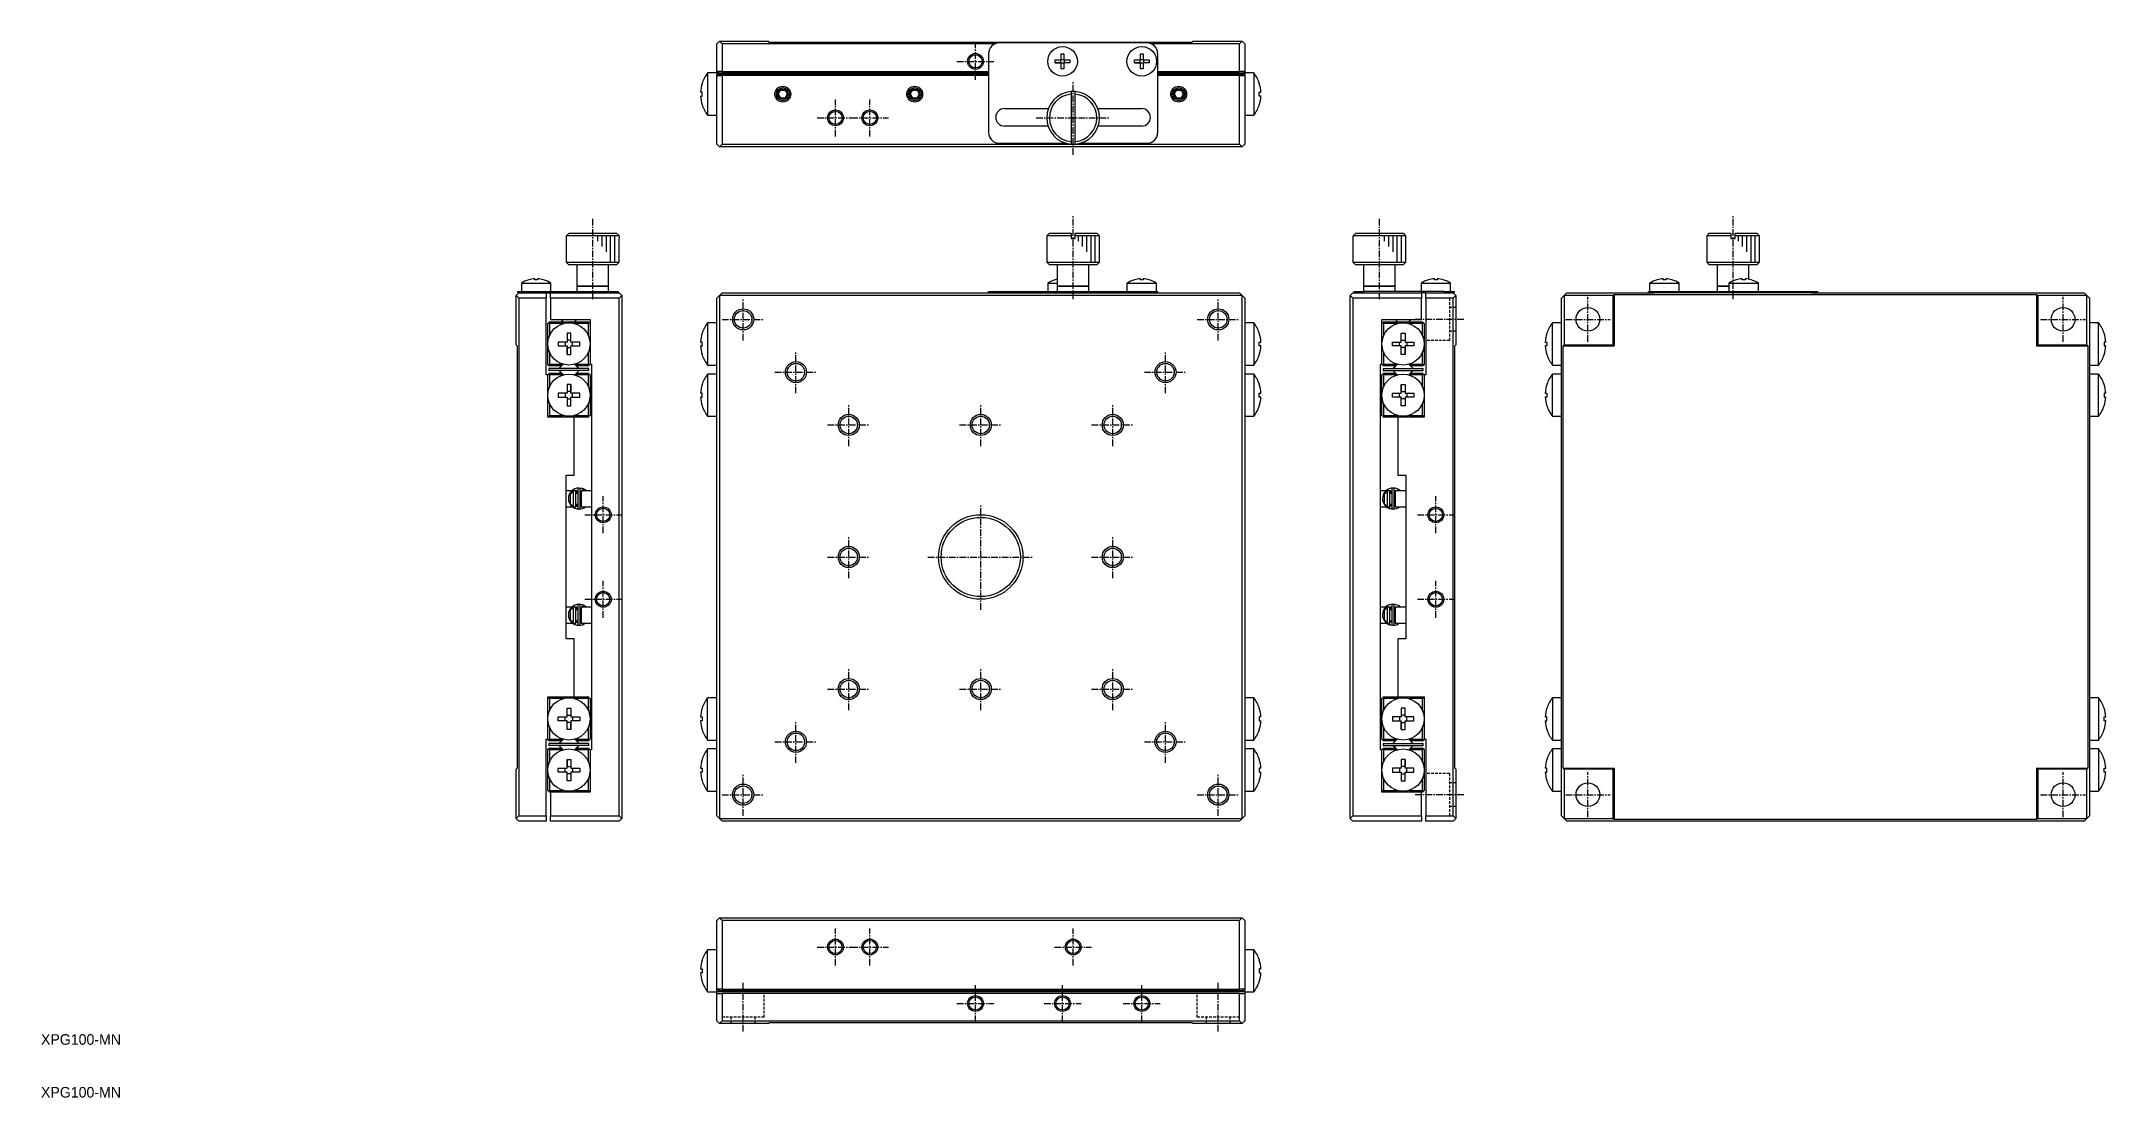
# Model space of a CAD drawing. Extents: x 10 to 401, y 10 to 210.
import ezdxf

# ---------------------------------------------------------------- set-up
doc = ezdxf.new("R2010")
doc.units = 0
doc.linetypes.add('CENTER', pattern=[2, 1.25, -0.25, 0.25, -0.25])
doc.linetypes.add('DASHED', pattern=[0.75, 0.5, -0.25])
doc.layers.get('0').update_dxf_attribs({"linetype": 'CONTINUOUS'})
doc.layers.add('CENTER', color=1, linetype='CENTER')
doc.styles.get("Standard").update_dxf_attribs({"font": 'FGP教科書体NT-M'})

msp = doc.modelspace()

# ---------------------------------------------------------------- texts
at = {"color": 7, "linetype": 'CONTINUOUS'}
for p in [(10, 20), (10, 10)]:
    msp.add_text('XPG100-MN', height=2, dxfattribs=at).set_placement(p)

# ---------------------------------------------------------------- linework, layer by layer
at = {"color": 7, "linetype": 'CONTINUOUS'}
for p, q in [((138, 209.5), (138.5, 210)), ((138, 204.3), (138, 209.5)), ((138.5, 210), (139, 209.5)), ((138.5, 210), (147.8, 210)), ((139, 209.5), (139, 204.3)), ((190.62822, 209.5), (139, 209.5)), ((148, 209.8), (147.8, 210)), ((228, 209.8), (148, 209.8)), ((189.5, 207.7), (189.5, 192.7)), ((219.5, 209.7), (191.5, 209.7)), ((203.24, 207.599139), (203.76, 207.599139)), ((203.24, 206.46), (203.24, 207.599139)), ((203.76, 207.599139), (203.76, 206.46)), ((218.24, 207.599139), (218.76, 207.599139)), ((218.24, 206.46), (218.24, 207.599139)), ((218.76, 207.599139), (218.76, 206.46)), ((237, 209.5), (220.37178, 209.5)), ((221.5, 207.7), (221.5, 192.7)), ((228.2, 210), (228, 209.8)), ((228.2, 210), (237.5, 210)), ((237, 209.5), (237.5, 210)), ((237, 204.3), (237, 209.5)), ((237.5, 210), (238, 209.5)), ((238, 209.5), (238, 204.3)), ((136.276525, 204), (136.276525, 196)), ((138, 204), (136.276525, 204)), ((138, 204), (136.276525, 204)), ((139, 204.3), (138, 204.3)), ((138, 204), (138, 204.3)), ((138, 204), (138, 203.7)), ((138, 204), (138, 203.7)), ((138.3, 204), (138, 204)), ((138.15, 203.85), (138, 203.7)), ((138, 203.5), (138, 203.7)), ((138, 203.5), (139, 203.5)), ((138, 201.65), (138, 203.5)), ((138.3, 204), (138.15, 203.85)), ((138.3, 203.7), (138.15, 203.85)), ((138.3, 204), (189.5, 204)), ((138.3, 203.7), (138.3, 203.5)), ((189.5, 203.7), (138.3, 203.7)), ((139, 204.3), (189.5, 204.3)), ((139, 203.5), (139, 190.5)), ((189.5, 203.5), (139, 203.5)), ((202.100861, 205.94), (202.100861, 206.46)), ((202.100861, 206.46), (203.24, 206.46)), ((203.24, 205.94), (202.100861, 205.94)), ((202.100861, 205.94), (203.170558, 205.94)), ((203.170558, 205.94), (203.170558, 206.46)), ((203.24, 205.94), (203.170558, 205.94)), ((203.24, 206.529442), (203.76, 206.529442)), ((203.24, 204.800861), (203.24, 205.94)), ((203.76, 205.870558), (203.24, 205.870558)), ((203.76, 204.800861), (203.24, 204.800861)), ((203.76, 206.46), (204.899139, 206.46)), ((203.76, 205.94), (203.76, 204.800861)), ((204.899139, 205.94), (203.76, 205.94)), ((203.829442, 205.94), (203.76, 205.94)), ((203.829442, 206.46), (203.829442, 205.94)), ((204.899139, 205.94), (203.829442, 205.94)), ((204.899139, 206.46), (204.899139, 205.94)), ((217.100861, 205.94), (217.100861, 206.46)), ((217.100861, 206.46), (218.24, 206.46)), ((218.24, 205.94), (217.100861, 205.94)), ((217.100861, 205.94), (218.170558, 205.94)), ((218.170558, 205.94), (218.170558, 206.46)), ((218.24, 205.94), (218.170558, 205.94)), ((218.24, 206.529442), (218.76, 206.529442)), ((218.24, 204.800861), (218.24, 205.94)), ((218.76, 205.870558), (218.24, 205.870558)), ((218.76, 204.800861), (218.24, 204.800861)), ((218.76, 206.46), (219.899139, 206.46)), ((218.76, 205.94), (218.76, 204.800861)), ((219.899139, 205.94), (218.76, 205.94)), ((218.829442, 205.94), (218.76, 205.94)), ((218.829442, 206.46), (218.829442, 205.94)), ((219.899139, 205.94), (218.829442, 205.94)), ((219.899139, 206.46), (219.899139, 205.94)), ((221.5, 204.3), (237, 204.3)), ((221.5, 204), (237.7, 204)), ((237.7, 203.7), (221.5, 203.7)), ((237, 203.5), (221.5, 203.5)), ((238, 204.3), (237, 204.3)), ((237, 190.5), (237, 203.5)), ((237, 203.5), (238, 203.5)), ((237.85, 203.85), (237.7, 204)), ((238, 204), (237.7, 204)), ((237.85, 203.85), (237.7, 203.7)), ((237.7, 203.5), (237.7, 203.7)), ((238, 203.7), (237.85, 203.85)), ((238, 204.3), (238, 204)), ((238, 204), (238, 203.7)), ((238, 204), (238, 203.7)), ((239.723475, 204), (238, 204)), ((239.723475, 204), (238, 204)), ((238, 203.7), (238, 203.5)), ((238, 203.5), (238, 201.65)), ((239.723475, 204), (239.723475, 196)), ((135.237418, 200.36), (134.919969, 200.36)), ((134.919969, 199.64), (135.237418, 199.64)), ((135.237418, 202.03543), (135.228368, 202.039844)), ((135.237418, 199.64), (135.237418, 200.36)), ((138, 198.35), (138, 201.65)), ((149.633975, 200), (150.066987, 200.75)), ((150.066987, 199.25), (149.633975, 200)), ((149.633975, 200), (150.066987, 199.25)), ((150.066987, 200.75), (150.933013, 200.75)), ((150.933013, 200.75), (151.366025, 200)), ((151.366025, 200), (150.933013, 199.25)), ((150.933013, 199.25), (151.366025, 200)), ((174.633975, 200), (175.066987, 200.75)), ((175.066987, 199.25), (174.633975, 200)), ((174.633975, 200), (175.066987, 199.25)), ((175.066987, 200.75), (175.933013, 200.75)), ((175.933013, 200.75), (176.366025, 200)), ((176.366025, 200), (175.933013, 199.25)), ((175.933013, 199.25), (176.366025, 200)), ((205.1, 200.483974), (205.1, 199.982187)), ((205.1, 199.982187), (205.1, 191.017813)), ((205.9, 199.982187), (205.9, 200.483974)), ((205.9, 191.017813), (205.9, 199.982187)), ((224.633975, 200), (225.066987, 200.75)), ((225.066987, 199.25), (224.633975, 200)), ((224.633975, 200), (225.066987, 199.25)), ((225.066987, 200.75), (225.933013, 200.75)), ((225.933013, 200.75), (226.366025, 200)), ((226.366025, 200), (225.933013, 199.25)), ((225.933013, 199.25), (226.366025, 200)), ((238, 201.65), (238, 198.35)), ((240.762582, 202.03543), (240.771632, 202.039844)), ((240.762582, 199.64), (240.762582, 200.36)), ((240.762582, 200.36), (241.080031, 200.36)), ((241.080031, 199.64), (240.762582, 199.64)), ((135.228368, 197.960156), (135.237418, 197.96457)), ((136.276525, 196), (138, 196)), ((136.276525, 196), (138, 196)), ((138, 190.5), (138, 198.35)), ((150.933013, 199.25), (150.066987, 199.25)), ((150.066987, 199.25), (150.933013, 199.25)), ((175.933013, 199.25), (175.066987, 199.25)), ((175.066987, 199.25), (175.933013, 199.25)), ((192.5, 197.25), (200.816252, 197.25)), ((210.183748, 197.25), (218.5, 197.25)), ((225.933013, 199.25), (225.066987, 199.25)), ((225.066987, 199.25), (225.933013, 199.25)), ((238, 198.35), (238, 190.5)), ((238, 196), (239.723475, 196)), ((238, 196), (239.723475, 196)), ((240.771632, 197.960156), (240.762582, 197.96457)), ((200.746317, 193.95), (192.5, 193.95)), ((218.5, 193.95), (210.253683, 193.95)), ((138, 190.5), (138.5, 190)), ((138.5, 190), (139, 190.5)), ((237.5, 190), (138.5, 190)), ((139, 190.5), (205.5, 190.5)), ((191.5, 190.7), (204.1, 190.7)), ((205.1, 191.017813), (205.1, 190.516026)), ((205.5, 190.5), (237, 190.5)), ((205.9, 190.516026), (205.9, 191.017813)), ((206.9, 190.7), (219.5, 190.7)), ((237, 190.5), (237.5, 190)), ((237.5, 190), (238, 190.5)), ((109.5, 172.65), (109.516026, 172.65)), ((109.5, 172.65), (109.5, 168.15)), ((109.516026, 173.15), (110.017813, 173.65)), ((119.483974, 173.15), (109.516026, 173.15)), ((109.516026, 172.65), (109.516026, 173.15)), ((110.017813, 173.65), (118.982187, 173.65)), ((118.982187, 173.65), (119.483974, 173.15)), ((119.483974, 173.15), (119.483974, 172.65)), ((119.483974, 172.65), (119.5, 172.65)), ((119.5, 168.15), (119.5, 172.65)), ((201, 173.65), (200.5, 173.15)), ((205.1, 173.15), (200.5, 173.15)), ((200.5, 173.15), (200.5, 168.15)), ((201, 173.65), (205.1, 173.65)), ((205.1, 173.65), (205.1, 173.15)), ((205.1, 173.15), (205.1, 172.65)), ((205.1, 172.65), (205.9, 172.65)), ((205.9, 173.65), (210, 173.65)), ((205.9, 173.15), (205.9, 173.65)), ((210.5, 173.15), (205.9, 173.15)), ((205.9, 172.65), (205.9, 173.15)), ((210.5, 173.15), (210, 173.65)), ((210.5, 168.15), (210.5, 173.15)), ((258.5, 172.65), (258.516026, 172.65)), ((258.5, 172.65), (258.5, 168.15)), ((258.516026, 173.15), (259.017813, 173.65)), ((258.516026, 172.65), (258.516026, 173.15)), ((268.483974, 173.15), (258.516026, 173.15)), ((259.017813, 173.65), (267.982187, 173.65)), ((267.982187, 173.65), (268.483974, 173.15)), ((268.483974, 173.15), (268.483974, 172.65)), ((268.483974, 172.65), (268.5, 172.65)), ((268.5, 168.15), (268.5, 172.65)), ((326, 173.65), (325.5, 173.15)), ((330.1, 173.15), (325.5, 173.15)), ((325.5, 173.15), (325.5, 168.15)), ((326, 173.65), (330.1, 173.65)), ((330.1, 173.65), (330.1, 173.15)), ((330.1, 173.15), (330.1, 172.65)), ((330.1, 172.65), (330.9, 172.65)), ((330.9, 173.65), (335, 173.65)), ((330.9, 173.15), (330.9, 173.65)), ((335.5, 173.15), (330.9, 173.15)), ((330.9, 172.65), (330.9, 173.15)), ((335.5, 173.15), (335, 173.65)), ((335.5, 168.15), (335.5, 173.15)), ((109.5, 168.15), (119.5, 168.15)), ((109.5, 168.15), (110, 167.65)), ((119, 167.65), (119.5, 168.15)), ((200.5, 168.15), (210.5, 168.15)), ((200.5, 168.15), (201, 167.65)), ((210, 167.65), (210.5, 168.15)), ((258.5, 168.15), (268.5, 168.15)), ((258.5, 168.15), (259, 167.65)), ((268, 167.65), (268.5, 168.15)), ((325.5, 168.15), (330.5, 168.15)), ((325.5, 168.15), (326, 167.65)), ((330.5, 168.15), (335.5, 168.15)), ((335, 167.65), (335.5, 168.15)), ((102.400861, 164.843205), (102.397852, 164.849373)), ((103.54, 164.843205), (103.54, 165.036462)), ((104.06, 164.843205), (103.54, 164.843205)), ((104.06, 165.036462), (104.06, 164.843205)), ((105.202148, 164.849373), (105.199139, 164.843205)), ((119, 167.65), (110, 167.65)), ((111.5, 167.65), (111.5, 163.65)), ((117.5, 163.65), (117.5, 167.65)), ((210, 167.65), (201, 167.65)), ((202.100861, 164.843205), (202.097852, 164.849373)), ((202.100861, 164.843205), (202.097852, 164.849373)), ((202.5, 167.65), (202.5, 163.65)), ((208.5, 163.65), (208.5, 167.65)), ((217.100861, 164.843205), (217.097852, 164.849373)), ((217.100861, 164.843205), (217.097852, 164.849373)), ((218.24, 164.843205), (218.24, 165.036462)), ((218.76, 164.843205), (218.24, 164.843205)), ((218.76, 165.036462), (218.76, 164.843205)), ((219.902148, 164.849373), (219.899139, 164.843205)), ((219.902148, 164.849373), (219.899139, 164.843205)), ((268, 167.65), (259, 167.65)), ((260.5, 167.65), (260.5, 163.65)), ((266.5, 163.65), (266.5, 167.65)), ((272.800861, 164.843205), (272.797852, 164.849373)), ((273.94, 164.843205), (273.94, 165.036462)), ((274.46, 164.843205), (273.94, 164.843205)), ((274.46, 165.036462), (274.46, 164.843205)), ((275.602148, 164.849373), (275.599139, 164.843205)), ((316.100861, 164.843205), (316.097852, 164.849373)), ((317.24, 164.843205), (317.24, 165.036462)), ((317.76, 164.843205), (317.24, 164.843205)), ((317.76, 165.036462), (317.76, 164.843205)), ((318.902148, 164.849373), (318.899139, 164.843205)), ((330.5, 167.65), (326, 167.65)), ((327.5, 167.65), (327.5, 163.65)), ((335, 167.65), (330.5, 167.65)), ((331.100861, 164.843205), (331.097852, 164.849373)), ((332.24, 164.843205), (332.24, 165.036462)), ((332.76, 164.843205), (332.24, 164.843205)), ((332.76, 165.036462), (332.76, 164.843205)), ((333.5, 164.942075), (333.5, 167.65)), ((333.902148, 164.849373), (333.899139, 164.843205)), ((100, 161.85), (100.5, 162.35)), ((100.5, 161.35), (100, 161.85)), ((100, 152.55), (100, 161.85)), ((100.3, 162.35), (100.3, 162.65)), ((100.3, 162.65), (102.3, 162.65)), ((100.5, 162.35), (100.3, 162.35)), ((100.5, 162.35), (105.7, 162.35)), ((105.7, 161.35), (100.5, 161.35)), ((100.5, 161.35), (100.5, 63.35)), ((101, 164.192463), (106.6, 164.192463)), ((101, 164.192463), (101, 162.65)), ((102.3, 162.65), (117.3, 162.65)), ((105.7, 162.35), (105.7, 161.35)), ((105.7, 162.35), (106.5, 162.35)), ((105.7, 146.85), (105.7, 161.35)), ((106.5, 162.35), (119.5, 162.35)), ((106.5, 161.35), (106.5, 162.35)), ((106.5, 161.35), (106.5, 157.35)), ((119.5, 161.35), (106.5, 161.35)), ((106.6, 162.65), (106.6, 164.192463)), ((111.5, 163.65), (117.5, 163.65)), ((117.5, 163.65), (111.5, 163.65)), ((111.5, 163.65), (111.5, 162.65)), ((117.3, 162.65), (119.3, 162.65)), ((117.5, 162.65), (117.5, 163.65)), ((119.3, 162.65), (119.3, 162.35)), ((120, 161.85), (119.5, 162.35)), ((119.5, 161.35), (120, 161.85)), ((119.5, 63.35), (119.5, 161.35)), ((120, 161.85), (120, 62.85)), ((138, 161.35), (138.5, 161.85)), ((138, 154.35), (138, 161.35)), ((138.5, 161.85), (139, 162.35)), ((237.5, 161.85), (138.5, 161.85)), ((138.5, 161.85), (138.5, 62.85)), ((139, 162.35), (237, 162.35)), ((189.5, 162.35), (189.5, 162.65)), ((189.5, 162.65), (191.5, 162.65)), ((191.5, 162.65), (217.25, 162.65)), ((200.7, 164.192463), (202.5, 164.192463)), ((200.7, 164.192463), (200.7, 162.65)), ((202.5, 163.65), (205.5, 163.65)), ((205.5, 163.65), (202.5, 163.65)), ((202.5, 163.65), (202.5, 162.65)), ((205.5, 163.65), (208.5, 163.65)), ((208.5, 163.65), (205.5, 163.65)), ((208.5, 162.65), (208.5, 163.65)), ((215.7, 164.192463), (221.3, 164.192463)), ((215.7, 164.192463), (215.7, 162.65)), ((217.25, 162.65), (219.5, 162.65)), ((219.5, 162.65), (221.5, 162.65)), ((221.3, 162.65), (221.3, 164.192463)), ((221.5, 162.65), (221.5, 162.35)), ((237, 162.35), (237.5, 161.85)), ((237.5, 62.85), (237.5, 161.85)), ((237.5, 161.85), (238, 161.35)), ((238, 161.35), (238, 154.35)), ((258.5, 162.35), (258, 161.85)), ((258, 161.85), (258.5, 161.35)), ((258, 62.85), (258, 161.85)), ((258.5, 162.35), (271.5, 162.35)), ((271.5, 161.35), (258.5, 161.35)), ((258.5, 161.35), (258.5, 63.35)), ((258.7, 162.35), (258.7, 162.65)), ((258.7, 162.65), (260.7, 162.65)), ((260.5, 163.65), (266.5, 163.65)), ((266.5, 163.65), (260.5, 163.65)), ((260.5, 163.65), (260.5, 162.65)), ((272.95, 162.65), (260.7, 162.65)), ((266.5, 162.65), (266.5, 163.65)), ((271.4, 164.192463), (277, 164.192463)), ((271.4, 164.192463), (271.4, 162.65)), ((271.5, 162.35), (271.5, 161.35)), ((272.3, 162.35), (271.5, 162.35)), ((271.5, 157.35), (271.5, 161.35)), ((272.3, 162.35), (277.5, 162.35)), ((272.3, 161.35), (272.3, 162.35)), ((272.3, 161.35), (272.3, 146.85)), ((277.5, 161.35), (272.3, 161.35)), ((275.45, 162.65), (272.95, 162.65)), ((275.7, 162.65), (275.45, 162.65)), ((275.7, 162.65), (277.7, 162.65)), ((277, 162.65), (277, 164.192463)), ((277.5, 162.35), (278, 161.85)), ((277.7, 162.35), (277.5, 162.35)), ((278, 161.85), (277.5, 161.35)), ((277.5, 63.35), (277.5, 161.35)), ((277.7, 162.65), (277.7, 162.35)), ((278, 161.85), (278, 152.55)), ((298.5, 161.85), (298, 161.35)), ((298, 154.35), (298, 161.35)), ((299, 162.35), (298.5, 161.85)), ((298.5, 161.85), (298.5, 152.55)), ((307.8, 161.85), (298.5, 161.85)), ((299, 162.35), (315.62822, 162.35)), ((307.8, 161.85), (308, 162.05)), ((307.8, 152.55), (307.8, 161.85)), ((308, 162.05), (388, 162.05)), ((308, 162.05), (308, 152.35)), ((314.5, 162.35), (314.5, 162.65)), ((314.5, 162.65), (316.5, 162.65)), ((314.7, 164.192463), (317.5, 164.192463)), ((314.7, 164.192463), (314.7, 162.65)), ((316.5, 162.35), (315.62822, 162.35)), ((316.5, 162.65), (344.5, 162.65)), ((344.5, 162.35), (316.5, 162.35)), ((317.5, 164.192463), (320.3, 164.192463)), ((320.3, 162.65), (320.3, 164.192463)), ((327.5, 163.65), (329.7, 163.65)), ((329.7, 163.65), (327.5, 163.65)), ((327.5, 163.65), (327.5, 162.65)), ((329.7, 164.192463), (332.5, 164.192463)), ((329.7, 164.192463), (329.7, 162.65)), ((332.5, 164.192463), (335.3, 164.192463)), ((335.3, 162.65), (335.3, 164.192463)), ((344.5, 162.65), (346.5, 162.65)), ((345.37178, 162.35), (344.5, 162.35)), ((345.37178, 162.35), (397, 162.35)), ((346.5, 162.65), (346.5, 162.35)), ((388, 162.05), (388.2, 161.85)), ((388, 162.05), (388, 152.35)), ((397.5, 161.85), (388.2, 161.85)), ((388.2, 161.85), (388.2, 152.55)), ((397.5, 161.85), (397, 162.35)), ((397.5, 152.55), (397.5, 161.85)), ((398, 161.35), (397.5, 161.85)), ((398, 161.35), (398, 154.35)), ((106, 156.55), (106.15, 156.7)), ((106, 152.7), (106, 156.55)), ((106.3, 156.85), (106.15, 156.7)), ((106.15, 156.7), (106.3, 156.55)), ((106.3, 156.85), (113.7, 156.85)), ((106.3, 156.55), (106.3, 154.219868)), ((108.914873, 156.55), (106.3, 156.55)), ((106.5, 157.35), (114, 157.35)), ((108.5, 157.35), (108.75, 157.1)), ((108.75, 157.1), (109, 156.85)), ((111, 156.85), (111.25, 157.1)), ((113.7, 156.55), (111.085127, 156.55)), ((111.25, 157.1), (111.5, 157.35)), ((113.85, 156.7), (113.7, 156.85)), ((113.7, 156.55), (113.85, 156.7)), ((113.7, 154.219868), (113.7, 156.55)), ((113.85, 156.7), (114, 156.55)), ((114, 157.35), (114, 152.7)), ((136.276525, 156.7), (136.276525, 148.7)), ((138, 156.7), (136.276525, 156.7)), ((239.723475, 156.7), (238, 156.7)), ((239.723475, 156.7), (239.723475, 148.7)), ((264, 152.7), (264, 157.35)), ((264, 157.35), (271.5, 157.35)), ((264, 156.55), (264.15, 156.7)), ((264.3, 156.85), (264.15, 156.7)), ((264.15, 156.7), (264.3, 156.55)), ((264.3, 156.85), (271.7, 156.85)), ((264.3, 156.55), (264.3, 154.219868)), ((266.914873, 156.55), (264.3, 156.55)), ((266.5, 157.35), (266.75, 157.1)), ((266.75, 157.1), (267, 156.85)), ((269, 156.85), (269.25, 157.1)), ((271.7, 156.55), (269.085127, 156.55)), ((269.25, 157.1), (269.5, 157.35)), ((271.85, 156.7), (271.7, 156.85)), ((271.7, 156.55), (271.85, 156.7)), ((271.7, 154.219868), (271.7, 156.55)), ((271.85, 156.7), (272, 156.55)), ((272, 156.55), (272, 152.7)), ((296.276525, 152.7), (296.276525, 156.7)), ((298, 156.7), (296.276525, 156.7)), ((399.723475, 156.7), (398, 156.7)), ((399.723475, 152.7), (399.723475, 156.7)), ((100, 152.55), (100.2, 152.35)), ((106, 148.85), (106, 152.7)), ((109.64, 153.06), (107.96457, 153.06)), ((107.96457, 153.06), (107.96457, 152.34)), ((109.311971, 153.06), (109.311971, 152.34)), ((110.36, 154.73543), (109.64, 154.73543)), ((109.64, 154.73543), (109.64, 153.06)), ((109.64, 154.73543), (109.64, 153.388029)), ((109.64, 153.388029), (109.64, 153.06)), ((110.36, 153.388029), (109.64, 153.388029)), ((110.36, 153.06), (110.36, 154.73543)), ((112.03543, 153.06), (110.36, 153.06)), ((110.688029, 152.34), (110.688029, 153.06)), ((112.03543, 152.34), (112.03543, 153.06)), ((114, 152.7), (114, 148.85)), ((135.237418, 153.06), (134.919969, 153.06)), ((135.237418, 154.73543), (135.228368, 154.739844)), ((135.237418, 152.34), (135.237418, 153.06)), ((138, 151.05), (138, 154.35)), ((238, 154.35), (238, 151.05)), ((240.762582, 154.73543), (240.771632, 154.739844)), ((240.762582, 153.06), (241.080031, 153.06)), ((240.762582, 152.34), (240.762582, 153.06)), ((264, 148.85), (264, 152.7)), ((265.96457, 153.06), (267.64, 153.06)), ((265.96457, 152.34), (265.96457, 153.06)), ((267.311971, 152.34), (267.311971, 153.06)), ((267.64, 154.73543), (268.36, 154.73543)), ((267.64, 153.06), (267.64, 154.73543)), ((267.64, 153.388029), (268.36, 153.388029)), ((268.36, 154.73543), (268.36, 153.06)), ((268.36, 154.73543), (268.36, 153.388029)), ((268.36, 153.388029), (268.36, 153.06)), ((268.36, 153.06), (270.03543, 153.06)), ((268.688029, 153.06), (268.688029, 152.34)), ((270.03543, 153.06), (270.03543, 152.34)), ((272, 152.7), (272, 148.85)), ((277.8, 152.35), (278, 152.55)), ((294.919969, 153.06), (295.237418, 153.06)), ((295.228368, 154.739844), (295.237418, 154.73543)), ((295.228368, 154.739844), (295.237418, 154.73543)), ((295.237418, 153.06), (295.237418, 152.34)), ((296.276525, 148.7), (296.276525, 152.7)), ((298, 151.05), (298, 154.35)), ((298.3, 152.35), (298.5, 152.55)), ((298.5, 152.55), (307.8, 152.55)), ((308, 152.35), (307.8, 152.55)), ((388, 152.35), (388.2, 152.55)), ((388.2, 152.55), (397.5, 152.55)), ((397.5, 152.55), (397.7, 152.35)), ((398, 154.35), (398, 151.05)), ((399.723475, 148.7), (399.723475, 152.7)), ((400.771632, 154.739844), (400.762582, 154.73543)), ((400.771632, 154.739844), (400.762582, 154.73543)), ((401.080031, 153.06), (400.762582, 153.06)), ((400.762582, 153.06), (400.762582, 152.34)), ((100.2, 152.35), (100.2, 72.35)), ((106.15, 148.7), (106, 148.85)), ((106.3, 148.85), (106.15, 148.7)), ((106.15, 148.7), (106.3, 148.55)), ((106.3, 151.180132), (106.3, 148.85)), ((106.3, 148.85), (108.790291, 148.85)), ((107.96457, 152.34), (109.64, 152.34)), ((108.886725, 148.858045), (108.07868, 148.05)), ((108.490291, 148.55), (108.790291, 148.85)), ((108.790291, 148.85), (108.818703, 148.878412)), ((109.64, 152.34), (109.64, 150.66457)), ((109.64, 152.34), (109.64, 152.011971)), ((109.64, 150.66457), (109.64, 152.011971)), ((109.64, 152.011971), (110.36, 152.011971)), ((109.64, 150.66457), (110.36, 150.66457)), ((110.36, 150.66457), (110.36, 152.34)), ((110.36, 152.34), (112.03543, 152.34)), ((111.05812, 148.84249), (111.85061, 148.05)), ((111.92132, 148.05), (111.113275, 148.858045)), ((111.181297, 148.878412), (111.209709, 148.85)), ((111.209709, 148.85), (111.509709, 148.55)), ((111.209709, 148.85), (113.7, 148.85)), ((113.7, 148.85), (113.7, 151.180132)), ((113.85, 148.7), (113.7, 148.85)), ((113.7, 148.55), (113.85, 148.7)), ((114, 148.85), (113.85, 148.7)), ((114, 148.85), (114.3, 148.85)), ((114.3, 148.85), (114.3, 75.85)), ((134.919969, 152.34), (135.237418, 152.34)), ((135.228368, 150.660156), (135.237418, 150.66457)), ((136.276525, 148.7), (138, 148.7)), ((138, 144.65), (138, 151.05)), ((238, 151.05), (238, 144.65)), ((238, 148.7), (239.723475, 148.7)), ((241.080031, 152.34), (240.762582, 152.34)), ((240.771632, 150.660156), (240.762582, 150.66457)), ((263.7, 148.85), (264, 148.85)), ((263.7, 75.85), (263.7, 148.85)), ((264.15, 148.7), (264, 148.85)), ((264.3, 148.85), (264.15, 148.7)), ((264.15, 148.7), (264.3, 148.55)), ((264.3, 151.180132), (264.3, 148.85)), ((264.3, 148.85), (266.790291, 148.85)), ((267.64, 152.34), (265.96457, 152.34)), ((266.886725, 148.858045), (266.07868, 148.05)), ((266.14939, 148.05), (266.94188, 148.84249)), ((266.490291, 148.55), (266.790291, 148.85)), ((266.790291, 148.85), (266.818703, 148.878412)), ((267.64, 150.66457), (267.64, 152.34)), ((268.36, 152.011971), (267.64, 152.011971)), ((268.36, 150.66457), (267.64, 150.66457)), ((268.36, 152.34), (268.36, 150.66457)), ((270.03543, 152.34), (268.36, 152.34)), ((268.36, 152.34), (268.36, 152.011971)), ((268.36, 150.66457), (268.36, 152.011971)), ((269.92132, 148.05), (269.113275, 148.858045)), ((269.181297, 148.878412), (269.209709, 148.85)), ((269.209709, 148.85), (269.509709, 148.55)), ((269.209709, 148.85), (271.7, 148.85)), ((271.7, 148.85), (271.7, 151.180132)), ((271.85, 148.7), (271.7, 148.85)), ((271.7, 148.55), (271.85, 148.7)), ((272, 148.85), (271.85, 148.7)), ((277.8, 72.35), (277.8, 152.35)), ((295.237418, 152.34), (294.919969, 152.34)), ((295.237418, 150.66457), (295.228368, 150.660156)), ((295.237418, 150.66457), (295.228368, 150.660156)), ((296.276525, 148.7), (298, 148.7)), ((298, 144.65), (298, 151.05)), ((298.3, 72.35), (298.3, 152.35)), ((298.3, 152.35), (308, 152.35)), ((388, 152.35), (397.7, 152.35)), ((397.7, 152.35), (397.7, 72.35)), ((398, 151.05), (398, 144.65)), ((398, 148.7), (399.723475, 148.7)), ((400.762582, 152.34), (401.080031, 152.34)), ((400.762582, 150.66457), (400.771632, 150.660156)), ((400.762582, 150.66457), (400.771632, 150.660156)), ((106, 146.85), (105.7, 146.85)), ((106, 146.85), (106.15, 147)), ((106, 143), (106, 146.85)), ((106.3, 147.15), (106.15, 147)), ((106.15, 147), (106.3, 146.85)), ((106.2, 148.05), (106.2, 147.65)), ((113.8, 148.05), (106.2, 148.05)), ((113.8, 147.65), (106.2, 147.65)), ((108.490291, 148.55), (106.3, 148.55)), ((106.3, 147.15), (108.490291, 147.15)), ((108.790291, 146.85), (106.3, 146.85)), ((106.3, 146.85), (106.3, 144.519868)), ((108.07868, 147.65), (108.886725, 146.841955)), ((108.94188, 146.85751), (108.14939, 147.65)), ((108.790291, 146.85), (108.490291, 147.15)), ((108.818703, 146.821588), (108.790291, 146.85)), ((110.36, 145.03543), (109.64, 145.03543)), ((109.64, 145.03543), (109.64, 143.36)), ((110.36, 143.36), (110.36, 145.03543)), ((110.36, 145.03543), (110.36, 143.688029)), ((111.113275, 146.841955), (111.92132, 147.65)), ((111.209709, 146.85), (111.181297, 146.821588)), ((111.509709, 147.15), (111.209709, 146.85)), ((113.7, 146.85), (111.209709, 146.85)), ((113.7, 148.55), (111.509709, 148.55)), ((111.509709, 147.15), (113.7, 147.15)), ((113.85, 147), (113.7, 147.15)), ((113.7, 146.85), (113.85, 147)), ((113.7, 144.519868), (113.7, 146.85)), ((113.8, 147.65), (113.8, 148.05)), ((113.85, 147), (114, 146.85)), ((114, 146.85), (114, 143)), ((135.237418, 145.03543), (135.228368, 145.039844)), ((135.237418, 145.03543), (135.228368, 145.039844)), ((136.276525, 147), (136.276525, 143)), ((138, 147), (136.276525, 147)), ((239.723475, 147), (238, 147)), ((239.723475, 147), (239.723475, 143)), ((240.762582, 145.03543), (240.771632, 145.039844)), ((240.762582, 145.03543), (240.771632, 145.039844)), ((264, 146.85), (264.15, 147)), ((264, 143), (264, 146.85)), ((264.3, 147.15), (264.15, 147)), ((264.15, 147), (264.3, 146.85)), ((264.2, 148.05), (264.2, 147.65)), ((264.2, 148.05), (271.8, 148.05)), ((264.2, 147.65), (271.8, 147.65)), ((266.490291, 148.55), (264.3, 148.55)), ((264.3, 147.15), (266.490291, 147.15)), ((264.3, 146.85), (264.3, 144.519868)), ((266.790291, 146.85), (264.3, 146.85)), ((266.07868, 147.65), (266.886725, 146.841955)), ((266.790291, 146.85), (266.490291, 147.15)), ((266.818703, 146.821588), (266.790291, 146.85)), ((267.64, 145.03543), (268.36, 145.03543)), ((267.64, 143.36), (267.64, 145.03543)), ((267.64, 145.03543), (267.64, 143.688029)), ((268.36, 145.03543), (268.36, 143.36)), ((269.85061, 147.65), (269.05812, 146.85751)), ((269.113275, 146.841955), (269.92132, 147.65)), ((269.209709, 146.85), (269.181297, 146.821588)), ((269.509709, 147.15), (269.209709, 146.85)), ((271.7, 146.85), (269.209709, 146.85)), ((271.7, 148.55), (269.509709, 148.55)), ((269.509709, 147.15), (271.7, 147.15)), ((271.85, 147), (271.7, 147.15)), ((271.7, 146.85), (271.85, 147)), ((271.7, 144.519868), (271.7, 146.85)), ((271.8, 147.65), (271.8, 148.05)), ((271.85, 147), (272, 146.85)), ((272, 146.85), (272, 143)), ((272.3, 146.85), (272, 146.85)), ((295.228368, 145.039844), (295.237418, 145.03543)), ((296.276525, 139), (296.276525, 147)), ((298, 147), (296.276525, 147)), ((399.723475, 147), (398, 147)), ((399.723475, 139), (399.723475, 147)), ((400.771632, 145.039844), (400.762582, 145.03543)), ((106, 138.85), (106, 143)), ((106.3, 141.480132), (106.3, 139.15)), ((109.64, 143.36), (107.96457, 143.36)), ((107.96457, 143.36), (107.96457, 142.64)), ((107.96457, 142.64), (109.64, 142.64)), ((109.311971, 143.36), (109.311971, 142.64)), ((110.36, 143.688029), (109.64, 143.688029)), ((109.64, 142.64), (109.64, 140.96457)), ((109.64, 142.311971), (110.36, 142.311971)), ((109.64, 140.96457), (110.36, 140.96457)), ((110.36, 143.36), (110.36, 143.688029)), ((112.03543, 143.36), (110.36, 143.36)), ((110.36, 142.64), (112.03543, 142.64)), ((110.36, 140.96457), (110.36, 142.64)), ((110.36, 142.311971), (110.36, 142.64)), ((110.36, 140.96457), (110.36, 142.311971)), ((110.688029, 142.64), (110.688029, 143.36)), ((112.03543, 142.64), (112.03543, 143.36)), ((113.7, 139.15), (113.7, 141.480132)), ((114, 143), (114, 139.15)), ((135.237418, 143.36), (134.919969, 143.36)), ((134.919969, 142.64), (135.237418, 142.64)), ((135.228368, 140.960156), (135.237418, 140.96457)), ((135.228368, 140.960156), (135.237418, 140.96457)), ((135.237418, 142.64), (135.237418, 143.36)), ((136.276525, 143), (136.276525, 139)), ((138, 141.35), (138, 144.65)), ((138, 83.35), (138, 141.35)), ((238, 144.65), (238, 141.35)), ((238, 141.35), (238, 83.35)), ((239.723475, 143), (239.723475, 139)), ((240.762582, 143.36), (241.080031, 143.36)), ((240.762582, 142.64), (240.762582, 143.36)), ((241.080031, 142.64), (240.762582, 142.64)), ((240.771632, 140.960156), (240.762582, 140.96457)), ((240.771632, 140.960156), (240.762582, 140.96457)), ((264, 139.15), (264, 143)), ((264.3, 141.480132), (264.3, 139.15)), ((265.96457, 143.36), (267.64, 143.36)), ((265.96457, 142.64), (265.96457, 143.36)), ((267.64, 142.64), (265.96457, 142.64)), ((267.311971, 142.64), (267.311971, 143.36)), ((267.64, 143.36), (267.64, 143.688029)), ((267.64, 143.688029), (268.36, 143.688029)), ((267.64, 140.96457), (267.64, 142.64)), ((267.64, 142.311971), (267.64, 142.64)), ((267.64, 140.96457), (267.64, 142.311971)), ((268.36, 142.311971), (267.64, 142.311971)), ((268.36, 140.96457), (267.64, 140.96457)), ((268.36, 143.36), (270.03543, 143.36)), ((268.36, 142.64), (268.36, 140.96457)), ((270.03543, 142.64), (268.36, 142.64)), ((268.688029, 143.36), (268.688029, 142.64)), ((270.03543, 143.36), (270.03543, 142.64)), ((271.7, 139.15), (271.7, 141.480132)), ((272, 143), (272, 138.85)), ((294.919969, 143.36), (295.237418, 143.36)), ((295.237418, 142.64), (294.919969, 142.64)), ((295.237418, 140.96457), (295.228368, 140.960156)), ((295.237418, 143.36), (295.237418, 142.64)), ((298, 141.35), (298, 144.65)), ((298, 83.35), (298, 141.35)), ((398, 144.65), (398, 141.35)), ((398, 141.35), (398, 83.35)), ((401.080031, 143.36), (400.762582, 143.36)), ((400.762582, 143.36), (400.762582, 142.64)), ((400.762582, 142.64), (401.080031, 142.64)), ((400.762582, 140.96457), (400.771632, 140.960156)), ((106.15, 139), (106, 139.15)), ((111, 138.85), (106, 138.85)), ((106.3, 139.15), (106.15, 139)), ((106.15, 139), (106.3, 138.85)), ((106.3, 139.15), (108.914873, 139.15)), ((113.7, 138.85), (111, 138.85)), ((111, 127.85), (111, 138.85)), ((111.085127, 139.15), (113.7, 139.15)), ((113.85, 139), (113.7, 139.15)), ((113.7, 138.85), (113.85, 139)), ((114, 139.15), (113.85, 139)), ((136.276525, 139), (138, 139)), ((238, 139), (239.723475, 139)), ((264.15, 139), (264, 139.15)), ((264.3, 139.15), (264.15, 139)), ((264.15, 139), (264.3, 138.85)), ((264.3, 139.15), (266.914873, 139.15)), ((267, 138.85), (264.3, 138.85)), ((267, 138.85), (267, 127.85)), ((272, 138.85), (267, 138.85)), ((269.085127, 139.15), (271.7, 139.15)), ((271.85, 139), (271.7, 139.15)), ((271.7, 138.85), (271.85, 139)), ((272, 139.15), (271.85, 139)), ((296.276525, 139), (298, 139)), ((398, 139), (399.723475, 139)), ((109.5, 127.85), (111, 127.85)), ((109.5, 124.425), (109.5, 127.85)), ((111.682467, 125.189309), (111.682467, 121.639309)), ((112.607562, 125.287034), (111.927524, 125.413355)), ((112.127052, 125.257958), (112.122296, 125.255948)), ((112.160512, 125.270982), (112.127052, 125.257958)), ((112.132467, 121.639309), (112.132467, 125.189309)), ((112.194573, 125.282322), (112.160512, 125.270982)), ((112.229151, 125.29195), (112.194573, 125.282322)), ((112.264161, 125.299842), (112.229151, 125.29195)), ((112.299516, 125.305979), (112.264161, 125.299842)), ((112.335132, 125.310346), (112.299516, 125.305979)), ((112.370918, 125.312932), (112.335132, 125.310346)), ((112.406789, 125.313731), (112.370918, 125.312932)), ((112.442656, 125.312741), (112.406789, 125.313731)), ((112.47843, 125.309964), (112.442656, 125.312741)), ((112.514024, 125.305407), (112.47843, 125.309964)), ((112.54935, 125.299081), (112.514024, 125.305407)), ((112.694547, 125.250246), (112.519754, 124.838822)), ((112.584321, 125.291), (112.54935, 125.299081)), ((112.618852, 125.281186), (112.584321, 125.291)), ((112.691807, 125.253401), (112.607562, 125.287034)), ((112.652856, 125.26966), (112.618852, 125.281186)), ((112.656316, 125.140716), (112.650769, 125.12559)), ((112.684505, 125.25719), (112.652856, 125.26966)), ((112.661487, 125.155266), (112.656316, 125.140716)), ((112.66625, 125.169149), (112.661487, 125.155266)), ((112.670576, 125.182275), (112.66625, 125.169149)), ((112.674435, 125.194563), (112.670576, 125.182275)), ((112.677805, 125.205934), (112.674435, 125.194563)), ((112.680663, 125.216316), (112.677805, 125.205934)), ((112.682992, 125.225643), (112.680663, 125.216316)), ((112.684777, 125.233856), (112.682992, 125.225643)), ((112.683674, 125.257364), (112.685267, 125.256659)), ((113.298464, 124.850235), (112.684219, 125.256623)), ((112.686007, 125.240904), (112.684777, 125.233856)), ((112.685267, 125.256659), (112.686302, 125.254643)), ((112.686673, 125.246741), (112.686007, 125.240904)), ((112.686302, 125.254643), (112.686771, 125.25133)), ((112.686771, 125.25133), (112.686673, 125.246741)), ((112.766096, 125.219889), (112.691807, 125.253401)), ((112.693379, 125.252733), (112.694547, 125.250246)), ((265.315781, 125.256623), (265.294911, 125.247682)), ((265.309168, 125.252932), (265.306621, 125.252733)), ((265.368449, 125.277102), (265.315495, 125.25719)), ((265.867533, 125.189309), (265.867533, 121.639309)), ((266.317533, 121.639309), (266.317533, 125.189309)), ((267, 127.85), (268.5, 127.85)), ((268.5, 127.85), (268.5, 96.85)), ((110.516594, 124.85), (109.5, 124.85)), ((109.5, 122.275), (109.5, 124.425)), ((109.5, 102.425), (109.5, 122.275)), ((109.5, 121.85), (110.663536, 121.85)), ((110.3, 124.266515), (110.8, 124.795683)), ((110.3, 122.433485), (110.3, 124.266515)), ((110.8, 121.904317), (110.3, 122.433485)), ((110.8, 124.85), (110.8, 124.795683)), ((111.3, 124.85), (110.8, 124.85)), ((110.8, 124.795683), (110.8, 121.904317)), ((110.8, 121.904317), (110.8, 121.85)), ((110.8, 121.85), (111.3, 121.85)), ((111.682402, 121.880424), (111.299898, 121.987658)), ((111.3, 121.85), (111.3, 124.85)), ((111.682467, 124.35), (111.3, 124.35)), ((111.3, 122.35), (111.682467, 122.35)), ((111.5, 124.85), (111.323561, 124.85)), ((111.5, 124.35), (111.5, 124.85)), ((111.682467, 124.35), (111.5, 124.35)), ((111.5, 121.918036), (111.5, 122.35)), ((111.5, 122.35), (111.682467, 122.35)), ((112.132467, 124.588673), (112.302851, 124.8437)), ((112.3, 124.35), (112.132467, 124.35)), ((112.3, 124.35), (112.132467, 124.35)), ((112.132467, 122.35), (112.3, 122.35)), ((112.132467, 122.35), (112.3, 122.35)), ((112.299976, 121.986111), (112.132467, 122.239946)), ((112.300079, 121.914399), (112.132534, 121.880105)), ((112.3, 124.85), (112.3, 121.85)), ((114.3, 124.85), (112.3, 124.85)), ((112.3, 121.85), (114.3, 121.85)), ((112.32013, 124.850075), (112.489831, 124.850001)), ((112.524092, 124.855073), (112.52018, 124.85)), ((112.528467, 124.86138), (112.524092, 124.855073)), ((112.533277, 124.868881), (112.528467, 124.86138)), ((112.538491, 124.877528), (112.533277, 124.868881)), ((112.544077, 124.887268), (112.538491, 124.877528)), ((112.549998, 124.898038), (112.544077, 124.887268)), ((112.556218, 124.90977), (112.549998, 124.898038)), ((112.562697, 124.922389), (112.556218, 124.90977)), ((112.569395, 124.935817), (112.562697, 124.922389)), ((112.576267, 124.949966), (112.569395, 124.935817)), ((112.583272, 124.964749), (112.576267, 124.949966)), ((112.590365, 124.980071), (112.583272, 124.964749)), ((112.5975, 124.995835), (112.590365, 124.980071)), ((112.604633, 125.011941), (112.5975, 124.995835)), ((112.611718, 125.028288), (112.604633, 125.011941)), ((112.61871, 125.044772), (112.611718, 125.028288)), ((112.625566, 125.061287), (112.61871, 125.044772)), ((112.632241, 125.07773), (112.625566, 125.061287)), ((112.629457, 121.550825), (112.630872, 121.551291)), ((112.630872, 121.551291), (112.632166, 121.55172)), ((112.632166, 121.55172), (112.633211, 121.552069)), ((112.638694, 125.093997), (112.632241, 125.07773)), ((112.633211, 121.552069), (112.634775, 121.552594)), ((112.634775, 121.552594), (112.636351, 121.553128)), ((112.636351, 121.553128), (112.637703, 121.553588)), ((112.637703, 121.553588), (112.639327, 121.554146)), ((112.644883, 125.109984), (112.638694, 125.093997)), ((112.639327, 121.554146), (112.641269, 121.554818)), ((112.641269, 121.554818), (112.643316, 121.555533)), ((112.643316, 121.555533), (112.644852, 121.556074)), ((112.644852, 121.556074), (112.646018, 121.556488)), ((112.650769, 125.12559), (112.644883, 125.109984)), ((112.646018, 121.556488), (112.648108, 121.557235)), ((112.648108, 121.557235), (112.64946, 121.557721)), ((112.64946, 121.557721), (112.684505, 121.571428)), ((112.683674, 121.571254), (112.683445, 121.571802)), ((112.684505, 121.571428), (112.683674, 121.571254)), ((112.68434, 121.572046), (112.705221, 121.580994)), ((264.70202, 124.85), (263.7, 124.85)), ((263.7, 121.85), (264.848718, 121.85)), ((264.5, 124.266515), (265, 124.795683)), ((264.5, 122.433485), (264.5, 124.266515)), ((265, 121.904317), (264.5, 122.433485)), ((265, 124.85), (265, 124.795683)), ((265.5, 124.85), (265, 124.85)), ((265, 124.795683), (265, 121.904317)), ((265, 121.904317), (265, 121.85)), ((265, 121.85), (265.5, 121.85)), ((265.233795, 121.60878), (265.314175, 121.572679)), ((265.306485, 121.575879), (265.385979, 121.820773)), ((265.313887, 121.586972), (265.313267, 121.580941)), ((265.313267, 121.580941), (265.313293, 121.576336)), ((265.313293, 121.576336), (265.314031, 121.573042)), ((265.315149, 121.594388), (265.313887, 121.586972)), ((265.314031, 121.573042), (265.315495, 121.571428)), ((265.314175, 121.572679), (265.360526, 121.553796)), ((265.317045, 121.603134), (265.315149, 121.594388)), ((265.315495, 121.571428), (265.347144, 121.558958)), ((265.31956, 121.613148), (265.317045, 121.603134)), ((265.322676, 121.624356), (265.31956, 121.613148)), ((265.326372, 121.636679), (265.322676, 121.624356)), ((265.330619, 121.650027), (265.326372, 121.636679)), ((265.335388, 121.664304), (265.330619, 121.650027)), ((265.340644, 121.679407), (265.335388, 121.664304)), ((265.346349, 121.695227), (265.340644, 121.679407)), ((265.352463, 121.711649), (265.346349, 121.695227)), ((265.347144, 121.558958), (265.381148, 121.547433)), ((265.35894, 121.728556), (265.352463, 121.711649)), ((265.365734, 121.745825), (265.35894, 121.728556)), ((265.360526, 121.553796), (266.072447, 121.415264)), ((265.372797, 121.763332), (265.365734, 121.745825)), ((265.380076, 121.78095), (265.372797, 121.763332)), ((265.387521, 121.798552), (265.380076, 121.78095)), ((265.381148, 121.547433), (265.415679, 121.537618)), ((265.385979, 121.820773), (265.399132, 121.850001)), ((265.395076, 121.816012), (265.387521, 121.798552)), ((265.402688, 121.833202), (265.395076, 121.816012)), ((265.410301, 121.85), (265.402688, 121.833202)), ((265.415679, 121.537618), (265.45065, 121.529537)), ((265.45065, 121.529537), (265.485976, 121.523211)), ((265.489244, 121.985845), (265.475688, 121.991644)), ((265.485976, 121.523211), (265.52157, 121.518654)), ((265.490291, 124.842526), (265.50353, 124.847702)), ((265.497324, 121.983243), (265.490291, 121.986092)), ((265.510169, 121.978617), (265.497324, 121.983243)), ((265.5, 121.85), (265.5, 124.85)), ((265.867533, 124.35), (265.5, 124.35)), ((265.5, 122.35), (265.867533, 122.35)), ((265.50353, 124.847702), (265.516466, 124.852005)), ((265.523233, 121.974646), (265.510169, 121.978617)), ((265.679942, 124.85), (265.510439, 124.85)), ((265.516466, 124.852005), (265.529607, 124.855651)), ((265.52157, 121.518654), (265.557344, 121.515877)), ((265.536481, 121.97134), (265.523233, 121.974646)), ((265.529607, 124.855651), (265.542919, 124.85863)), ((265.54988, 121.968709), (265.536481, 121.97134)), ((265.542919, 124.85863), (265.556367, 124.860933)), ((265.563394, 121.966759), (265.54988, 121.968709)), ((265.556367, 124.860933), (265.569918, 124.862552)), ((265.557344, 121.515877), (265.593211, 121.514887)), ((265.576989, 121.965495), (265.563394, 121.966759)), ((265.569918, 124.862552), (265.583536, 124.863484)), ((265.590628, 121.964922), (265.576989, 121.965495)), ((265.583536, 124.863484), (265.597185, 124.863726)), ((265.604278, 121.96504), (265.590628, 121.964922)), ((265.593211, 121.514887), (265.629082, 121.515686)), ((265.597185, 124.863726), (265.610831, 124.863275)), ((265.617902, 121.965849), (265.604278, 121.96504)), ((265.610831, 124.863275), (265.624438, 124.862135)), ((265.631464, 121.967345), (265.617902, 121.965849)), ((265.624438, 124.862135), (265.637969, 124.860307)), ((265.629082, 121.515686), (265.664868, 121.518273)), ((265.64493, 121.969525), (265.631464, 121.967345)), ((265.637969, 124.860307), (265.651391, 124.857797)), ((265.658266, 121.972381), (265.64493, 121.969525)), ((265.651391, 124.857797), (265.664668, 124.854612)), ((265.671436, 121.975906), (265.658266, 121.972381)), ((265.664668, 124.854612), (265.677767, 124.850761)), ((265.664868, 121.518273), (265.700484, 121.522639)), ((265.684408, 121.980089), (265.671436, 121.975906)), ((265.677767, 124.850761), (265.690653, 124.846254)), ((265.697149, 121.984918), (265.684408, 121.980089)), ((265.690653, 124.846254), (265.703293, 124.841104)), ((265.709627, 121.99038), (265.697149, 121.984918)), ((265.7, 124.35), (265.7, 124.85)), ((265.867533, 124.35), (265.7, 124.35)), ((265.7, 121.985878), (265.7, 122.35)), ((265.7, 122.35), (265.867533, 122.35)), ((265.700484, 121.522639), (265.735839, 121.528776)), ((265.703293, 124.841104), (265.715656, 124.835325)), ((265.721811, 121.99646), (265.709627, 121.99038)), ((265.715656, 124.835325), (265.72771, 124.828933)), ((265.733671, 122.00314), (265.721811, 121.99646)), ((265.72771, 124.828933), (265.739426, 124.821946)), ((265.745177, 122.010403), (265.733671, 122.00314)), ((265.735839, 121.528776), (265.770849, 121.536668)), ((265.739426, 124.821946), (265.750774, 124.814382)), ((265.756303, 122.018229), (265.745177, 122.010403)), ((265.750774, 124.814382), (265.761726, 124.806262)), ((265.767022, 122.026598), (265.756303, 122.018229)), ((265.761726, 124.806262), (265.772256, 124.797608)), ((265.777307, 122.035487), (265.767022, 122.026598)), ((265.770849, 121.536668), (265.805427, 121.546296)), ((265.772256, 124.797608), (265.782339, 124.788442)), ((265.787135, 122.044874), (265.777307, 122.035487)), ((265.782339, 124.788442), (265.791949, 124.778788)), ((265.796482, 122.054734), (265.787135, 122.044874)), ((265.791949, 124.778788), (265.801066, 124.768672)), ((265.805328, 122.065042), (265.796482, 122.054734)), ((265.801066, 124.768672), (265.809667, 124.75812)), ((265.813652, 122.075772), (265.805328, 122.065042)), ((265.805427, 121.546296), (265.839488, 121.557636)), ((265.809667, 124.75812), (265.817733, 124.747157)), ((265.821434, 122.086898), (265.813652, 122.075772)), ((265.817733, 124.747157), (265.825244, 124.735813)), ((265.828657, 122.098392), (265.821434, 122.086898)), ((265.825244, 124.735813), (265.832185, 124.724116)), ((265.835305, 122.110226), (265.828657, 122.098392)), ((265.832185, 124.724116), (265.838539, 124.712094)), ((265.841362, 122.12237), (265.835305, 122.110226)), ((265.838539, 124.712094), (265.844293, 124.699778)), ((265.839488, 121.557636), (265.872948, 121.57066)), ((265.846816, 122.134796), (265.841362, 122.12237)), ((265.844293, 124.699778), (265.849433, 124.687197)), ((265.851653, 122.147473), (265.846816, 122.134796)), ((265.849433, 124.687197), (265.853948, 124.674382)), ((265.855864, 122.160371), (265.851653, 122.147473)), ((265.853948, 124.674382), (265.857829, 124.661364)), ((265.859438, 122.17346), (265.855864, 122.160371)), ((265.857829, 124.661364), (265.861067, 124.648174)), ((265.862368, 122.186708), (265.859438, 122.17346)), ((265.861067, 124.648174), (265.863655, 124.634845)), ((265.864647, 122.200084), (265.862368, 122.186708)), ((265.863655, 124.634845), (265.865588, 124.621407)), ((265.866269, 122.213556), (265.864647, 122.200084)), ((265.865588, 124.621407), (265.866862, 124.607893)), ((265.867232, 122.227092), (265.866269, 122.213556)), ((265.866862, 124.607893), (265.867474, 124.594334)), ((265.867533, 122.239946), (265.867232, 122.227092)), ((265.867474, 124.594334), (265.867533, 124.588673)), ((265.872948, 121.57066), (265.877704, 121.57267)), ((266.5, 124.35), (266.317533, 124.35)), ((266.5, 124.35), (266.317533, 124.35)), ((266.317533, 122.35), (266.5, 122.35)), ((266.317533, 122.35), (266.5, 122.35)), ((266.50006, 121.918413), (266.317591, 121.88011)), ((266.317598, 124.948194), (266.677353, 124.850429)), ((266.5, 124.85), (266.5, 121.85)), ((268.5, 124.85), (266.5, 124.85)), ((266.5, 121.85), (268.5, 121.85)), ((110.516594, 102.85), (109.5, 102.85)), ((109.5, 100.275), (109.5, 102.425)), ((110.3, 102.266515), (110.8, 102.795683)), ((110.3, 100.433485), (110.3, 102.266515)), ((110.8, 102.85), (110.8, 102.795683)), ((111.3, 102.85), (110.8, 102.85)), ((110.8, 102.795683), (110.8, 99.904317)), ((111.3, 99.85), (111.3, 102.85)), ((111.682467, 102.35), (111.3, 102.35)), ((111.5, 102.85), (111.323561, 102.85)), ((111.5, 102.35), (111.5, 102.85)), ((111.682467, 102.35), (111.5, 102.35)), ((111.682467, 103.189309), (111.682467, 99.639309)), ((112.607562, 103.287034), (111.927524, 103.413355)), ((112.127052, 103.257958), (112.122296, 103.255948)), ((112.160512, 103.270982), (112.127052, 103.257958)), ((112.132467, 99.639309), (112.132467, 103.189309)), ((112.132467, 102.588673), (112.302851, 102.8437)), ((112.3, 102.35), (112.132467, 102.35)), ((112.3, 102.35), (112.132467, 102.35)), ((112.194573, 103.282322), (112.160512, 103.270982)), ((112.229151, 103.29195), (112.194573, 103.282322)), ((112.264161, 103.299842), (112.229151, 103.29195)), ((112.299516, 103.305979), (112.264161, 103.299842)), ((112.335132, 103.310346), (112.299516, 103.305979)), ((112.3, 102.85), (112.3, 99.85)), ((114.3, 102.85), (112.3, 102.85)), ((112.32013, 102.850075), (112.489831, 102.850001)), ((112.370918, 103.312932), (112.335132, 103.310346)), ((112.406789, 103.313731), (112.370918, 103.312932)), ((112.442656, 103.312741), (112.406789, 103.313731)), ((112.47843, 103.309964), (112.442656, 103.312741)), ((112.514024, 103.305407), (112.47843, 103.309964)), ((112.54935, 103.299081), (112.514024, 103.305407)), ((112.694547, 103.250246), (112.519754, 102.838822)), ((112.524092, 102.855073), (112.52018, 102.85)), ((112.528467, 102.86138), (112.524092, 102.855073)), ((112.533277, 102.868881), (112.528467, 102.86138)), ((112.538491, 102.877528), (112.533277, 102.868881)), ((112.544077, 102.887268), (112.538491, 102.877528)), ((112.549998, 102.898038), (112.544077, 102.887268)), ((112.584321, 103.291), (112.54935, 103.299081)), ((112.556218, 102.90977), (112.549998, 102.898038)), ((112.562697, 102.922389), (112.556218, 102.90977)), ((112.569395, 102.935817), (112.562697, 102.922389)), ((112.576267, 102.949966), (112.569395, 102.935817)), ((112.583272, 102.964749), (112.576267, 102.949966)), ((112.590365, 102.980071), (112.583272, 102.964749)), ((112.618852, 103.281186), (112.584321, 103.291)), ((112.5975, 102.995835), (112.590365, 102.980071)), ((112.604633, 103.011941), (112.5975, 102.995835)), ((112.611718, 103.028288), (112.604633, 103.011941)), ((112.766096, 103.219889), (112.607562, 103.287034)), ((112.61871, 103.044772), (112.611718, 103.028288)), ((112.625566, 103.061287), (112.61871, 103.044772)), ((112.652856, 103.26966), (112.618852, 103.281186)), ((112.632241, 103.07773), (112.625566, 103.061287)), ((112.638694, 103.093997), (112.632241, 103.07773)), ((112.644883, 103.109984), (112.638694, 103.093997)), ((112.650769, 103.12559), (112.644883, 103.109984)), ((112.656316, 103.140716), (112.650769, 103.12559)), ((112.684505, 103.25719), (112.652856, 103.26966)), ((112.661487, 103.155266), (112.656316, 103.140716)), ((112.66625, 103.169149), (112.661487, 103.155266)), ((112.670576, 103.182275), (112.66625, 103.169149)), ((112.674435, 103.194563), (112.670576, 103.182275)), ((112.677805, 103.205934), (112.674435, 103.194563)), ((112.680663, 103.216316), (112.677805, 103.205934)), ((112.682992, 103.225643), (112.680663, 103.216316)), ((112.684777, 103.233856), (112.682992, 103.225643)), ((112.683674, 103.257364), (112.685267, 103.256659)), ((113.298464, 102.850235), (112.684219, 103.256623)), ((112.686007, 103.240904), (112.684777, 103.233856)), ((112.685267, 103.256659), (112.686302, 103.254643)), ((112.686673, 103.246741), (112.686007, 103.240904)), ((112.686302, 103.254643), (112.686771, 103.25133)), ((112.686771, 103.25133), (112.686673, 103.246741)), ((112.693379, 103.252733), (112.694015, 103.25186)), ((112.694015, 103.25186), (112.694547, 103.250246)), ((264.70202, 102.85), (263.7, 102.85)), ((264.5, 102.266515), (265, 102.795683)), ((264.5, 100.433485), (264.5, 102.266515)), ((265, 102.85), (265, 102.795683)), ((265.5, 102.85), (265, 102.85)), ((265, 102.795683), (265, 99.904317)), ((265.315781, 103.256623), (265.294911, 103.247682)), ((265.309168, 103.252932), (265.306621, 103.252733)), ((265.368449, 103.277102), (265.315495, 103.25719)), ((265.490291, 102.842526), (265.50353, 102.847702)), ((265.5, 99.85), (265.5, 102.85)), ((265.867533, 102.35), (265.5, 102.35)), ((265.50353, 102.847702), (265.516466, 102.852005)), ((265.679942, 102.85), (265.510439, 102.85)), ((265.516466, 102.852005), (265.529607, 102.855651)), ((265.529607, 102.855651), (265.542919, 102.85863)), ((265.542919, 102.85863), (265.556367, 102.860933)), ((265.556367, 102.860933), (265.569918, 102.862552)), ((265.569918, 102.862552), (265.583536, 102.863484)), ((265.583536, 102.863484), (265.597185, 102.863726)), ((265.597185, 102.863726), (265.610831, 102.863275)), ((265.610831, 102.863275), (265.624438, 102.862135)), ((265.624438, 102.862135), (265.637969, 102.860307)), ((265.637969, 102.860307), (265.651391, 102.857797)), ((265.651391, 102.857797), (265.664668, 102.854612)), ((265.664668, 102.854612), (265.677767, 102.850761)), ((265.677767, 102.850761), (265.690653, 102.846254)), ((265.690653, 102.846254), (265.703293, 102.841104)), ((265.7, 102.35), (265.7, 102.85)), ((265.867533, 102.35), (265.7, 102.35)), ((265.703293, 102.841104), (265.715656, 102.835325)), ((265.715656, 102.835325), (265.72771, 102.828933)), ((265.72771, 102.828933), (265.739426, 102.821946)), ((265.739426, 102.821946), (265.750774, 102.814382)), ((265.750774, 102.814382), (265.761726, 102.806262)), ((265.761726, 102.806262), (265.772256, 102.797608)), ((265.772256, 102.797608), (265.782339, 102.788442)), ((265.782339, 102.788442), (265.791949, 102.778788)), ((265.791949, 102.778788), (265.801066, 102.768672)), ((265.801066, 102.768672), (265.809667, 102.75812)), ((265.809667, 102.75812), (265.817733, 102.747157)), ((265.817733, 102.747157), (265.825244, 102.735813)), ((265.825244, 102.735813), (265.832185, 102.724116)), ((265.832185, 102.724116), (265.838539, 102.712094)), ((265.838539, 102.712094), (265.844293, 102.699778)), ((265.844293, 102.699778), (265.849433, 102.687197)), ((265.849433, 102.687197), (265.853948, 102.674382)), ((265.853948, 102.674382), (265.857829, 102.661364)), ((265.857829, 102.661364), (265.861067, 102.648174)), ((265.861067, 102.648174), (265.863655, 102.634845)), ((265.863655, 102.634845), (265.865588, 102.621407)), ((265.865588, 102.621407), (265.866862, 102.607893)), ((265.866862, 102.607893), (265.867474, 102.594334)), ((265.867474, 102.594334), (265.867533, 102.588673)), ((265.867533, 103.189309), (265.867533, 99.639309)), ((266.317533, 99.639309), (266.317533, 103.189309)), ((266.5, 102.35), (266.317533, 102.35)), ((266.5, 102.35), (266.317533, 102.35)), ((266.317598, 102.948194), (266.677353, 102.850429)), ((266.5, 102.85), (266.5, 99.85)), ((268.5, 102.85), (266.5, 102.85)), ((109.5, 96.85), (109.5, 100.275)), ((109.5, 99.85), (110.663536, 99.85)), ((110.8, 99.904317), (110.3, 100.433485)), ((110.8, 99.904317), (110.8, 99.85)), ((110.8, 99.85), (111.3, 99.85)), ((111.682402, 99.880424), (111.299898, 99.987658)), ((111.3, 100.35), (111.682467, 100.35)), ((111.5, 99.918036), (111.5, 100.35)), ((111.5, 100.35), (111.682467, 100.35)), ((112.132467, 100.35), (112.3, 100.35)), ((112.132467, 100.35), (112.3, 100.35)), ((112.299976, 99.986111), (112.132467, 100.239946)), ((112.300079, 99.914399), (112.132534, 99.880105)), ((112.3, 99.85), (114.3, 99.85)), ((112.629457, 99.550825), (112.630872, 99.551291)), ((112.630872, 99.551291), (112.632166, 99.55172)), ((112.632166, 99.55172), (112.633211, 99.552069)), ((112.633211, 99.552069), (112.634775, 99.552594)), ((112.634775, 99.552594), (112.636351, 99.553128)), ((112.636351, 99.553128), (112.637703, 99.553588)), ((112.637703, 99.553588), (112.639327, 99.554146)), ((112.639327, 99.554146), (112.641269, 99.554818)), ((112.641269, 99.554818), (112.643316, 99.555533)), ((112.643316, 99.555533), (112.644852, 99.556074)), ((112.644852, 99.556074), (112.646018, 99.556488)), ((112.646018, 99.556488), (112.648108, 99.557235)), ((112.648108, 99.557235), (112.64946, 99.557721)), ((112.64946, 99.557721), (112.684505, 99.571428)), ((112.683674, 99.571254), (112.683445, 99.571802)), ((112.684505, 99.571428), (112.683674, 99.571254)), ((112.68434, 99.572046), (112.705221, 99.580994)), ((263.7, 99.85), (264.848718, 99.85)), ((265, 99.904317), (264.5, 100.433485)), ((265, 99.904317), (265, 99.85)), ((265, 99.85), (265.5, 99.85)), ((265.233795, 99.60878), (265.306955, 99.575745)), ((265.306485, 99.575879), (265.385979, 99.820773)), ((265.306955, 99.575745), (265.360526, 99.553796)), ((265.313874, 99.586883), (265.313263, 99.580866)), ((265.313263, 99.580866), (265.313298, 99.576279)), ((265.313298, 99.576279), (265.314039, 99.573025)), ((265.315129, 99.594286), (265.313874, 99.586883)), ((265.314039, 99.573025), (265.315495, 99.571428)), ((265.317019, 99.603023), (265.315129, 99.594286)), ((265.315495, 99.571428), (265.347144, 99.558958)), ((265.319529, 99.61303), (265.317019, 99.603023)), ((265.322641, 99.624234), (265.319529, 99.61303)), ((265.326333, 99.636555), (265.322641, 99.624234)), ((265.330579, 99.649904), (265.326333, 99.636555)), ((265.335347, 99.664184), (265.330579, 99.649904)), ((265.340603, 99.679292), (265.335347, 99.664184)), ((265.34631, 99.695119), (265.340603, 99.679292)), ((265.352425, 99.71155), (265.34631, 99.695119)), ((265.347144, 99.558958), (265.381148, 99.547433)), ((265.358905, 99.728467), (265.352425, 99.71155)), ((265.365703, 99.745748), (265.358905, 99.728467)), ((265.360526, 99.553796), (266.072447, 99.415264)), ((265.37277, 99.763267), (265.365703, 99.745748)), ((265.380055, 99.780898), (265.37277, 99.763267)), ((265.387504, 99.798513), (265.380055, 99.780898)), ((265.381148, 99.547433), (265.415679, 99.537618)), ((265.385979, 99.820773), (265.399132, 99.850001)), ((265.395065, 99.815986), (265.387504, 99.798513)), ((265.402682, 99.83319), (265.395065, 99.815986)), ((265.410301, 99.85), (265.402682, 99.83319)), ((265.415679, 99.537618), (265.45065, 99.529537)), ((265.45065, 99.529537), (265.485976, 99.523211)), ((265.493547, 99.984037), (265.475688, 99.991644)), ((265.485976, 99.523211), (265.52157, 99.518654)), ((265.497324, 99.983243), (265.490291, 99.986092)), ((265.510169, 99.978617), (265.497324, 99.983243)), ((265.5, 100.35), (265.867533, 100.35)), ((265.523233, 99.974646), (265.510169, 99.978617)), ((265.52157, 99.518654), (265.557344, 99.515877)), ((265.536481, 99.97134), (265.523233, 99.974646)), ((265.54988, 99.968709), (265.536481, 99.97134)), ((265.563394, 99.966759), (265.54988, 99.968709)), ((265.557344, 99.515877), (265.593211, 99.514887)), ((265.576989, 99.965495), (265.563394, 99.966759)), ((265.590628, 99.964922), (265.576989, 99.965495)), ((265.604278, 99.96504), (265.590628, 99.964922)), ((265.593211, 99.514887), (265.629082, 99.515686)), ((265.617902, 99.965849), (265.604278, 99.96504)), ((265.631464, 99.967345), (265.617902, 99.965849)), ((265.629082, 99.515686), (265.664868, 99.518273)), ((265.64493, 99.969525), (265.631464, 99.967345)), ((265.658266, 99.972381), (265.64493, 99.969525)), ((265.671436, 99.975906), (265.658266, 99.972381)), ((265.664868, 99.518273), (265.700484, 99.522639)), ((265.684408, 99.980089), (265.671436, 99.975906)), ((265.697149, 99.984918), (265.684408, 99.980089)), ((265.709627, 99.99038), (265.697149, 99.984918)), ((265.7, 99.985878), (265.7, 100.35)), ((265.7, 100.35), (265.867533, 100.35)), ((265.700484, 99.522639), (265.735839, 99.528776)), ((265.721811, 99.99646), (265.709627, 99.99038)), ((265.733671, 100.00314), (265.721811, 99.99646)), ((265.745177, 100.010403), (265.733671, 100.00314)), ((265.735839, 99.528776), (265.770849, 99.536668)), ((265.756303, 100.018229), (265.745177, 100.010403)), ((265.767022, 100.026598), (265.756303, 100.018229)), ((265.777307, 100.035487), (265.767022, 100.026598)), ((265.770849, 99.536668), (265.805427, 99.546296)), ((265.787135, 100.044874), (265.777307, 100.035487)), ((265.796482, 100.054734), (265.787135, 100.044874)), ((265.805328, 100.065042), (265.796482, 100.054734)), ((265.813652, 100.075772), (265.805328, 100.065042)), ((265.805427, 99.546296), (265.839488, 99.557636)), ((265.821434, 100.086898), (265.813652, 100.075772)), ((265.828657, 100.098392), (265.821434, 100.086898)), ((265.835305, 100.110226), (265.828657, 100.098392)), ((265.841362, 100.12237), (265.835305, 100.110226)), ((265.839488, 99.557636), (265.872948, 99.57066)), ((265.846816, 100.134796), (265.841362, 100.12237)), ((265.851653, 100.147473), (265.846816, 100.134796)), ((265.855864, 100.160371), (265.851653, 100.147473)), ((265.859438, 100.17346), (265.855864, 100.160371)), ((265.862368, 100.186708), (265.859438, 100.17346)), ((265.864647, 100.200084), (265.862368, 100.186708)), ((265.866269, 100.213556), (265.864647, 100.200084)), ((265.867232, 100.227092), (265.866269, 100.213556)), ((265.867533, 100.239946), (265.867232, 100.227092)), ((265.872948, 99.57066), (265.877704, 99.57267)), ((266.317533, 100.35), (266.5, 100.35)), ((266.317533, 100.35), (266.5, 100.35)), ((266.50006, 99.918413), (266.317591, 99.88011)), ((266.5, 99.85), (268.5, 99.85)), ((111, 96.85), (109.5, 96.85)), ((111, 85.85), (111, 96.85)), ((267, 96.85), (267, 85.85)), ((268.5, 96.85), (267, 96.85)), ((106, 85.85), (111, 85.85)), ((106, 81.7), (106, 85.85)), ((106, 85.55), (106.15, 85.7)), ((106.3, 85.85), (106.15, 85.7)), ((106.15, 85.7), (106.3, 85.55)), ((106.3, 85.55), (106.3, 83.219868)), ((108.914873, 85.55), (106.3, 85.55)), ((109.64, 83.73543), (110.36, 83.73543)), ((109.64, 82.06), (109.64, 83.73543)), ((109.64, 82.388029), (110.36, 82.388029)), ((110.36, 83.73543), (110.36, 82.06)), ((110.36, 83.73543), (110.36, 82.388029)), ((110.36, 82.388029), (110.36, 82.06)), ((111, 85.85), (113.7, 85.85)), ((113.7, 85.55), (111.085127, 85.55)), ((113.85, 85.7), (113.7, 85.85)), ((113.7, 85.55), (113.85, 85.7)), ((113.7, 83.219868), (113.7, 85.55)), ((113.85, 85.7), (114, 85.55)), ((114, 85.55), (114, 81.7)), ((135.228368, 83.739844), (135.237418, 83.73543)), ((135.228368, 83.739844), (135.237418, 83.73543)), ((136.276525, 81.7), (136.276525, 85.7)), ((138, 85.7), (136.276525, 85.7)), ((138, 80.05), (138, 83.35)), ((239.723475, 85.7), (238, 85.7)), ((238, 83.35), (238, 80.05)), ((239.723475, 81.7), (239.723475, 85.7)), ((240.771632, 83.739844), (240.762582, 83.73543)), ((240.771632, 83.739844), (240.762582, 83.73543)), ((264, 85.55), (264.15, 85.7)), ((264, 81.7), (264, 85.55)), ((264.3, 85.85), (264.15, 85.7)), ((264.15, 85.7), (264.3, 85.55)), ((264.3, 85.85), (267, 85.85)), ((264.3, 85.55), (264.3, 83.219868)), ((266.914873, 85.55), (264.3, 85.55)), ((267, 85.85), (272, 85.85)), ((268.36, 83.73543), (267.64, 83.73543)), ((267.64, 83.73543), (267.64, 82.06)), ((267.64, 83.73543), (267.64, 82.388029)), ((267.64, 82.388029), (267.64, 82.06)), ((268.36, 82.388029), (267.64, 82.388029)), ((268.36, 82.06), (268.36, 83.73543)), ((271.7, 85.55), (269.085127, 85.55)), ((271.85, 85.7), (271.7, 85.85)), ((271.7, 85.55), (271.85, 85.7)), ((271.7, 83.219868), (271.7, 85.55)), ((271.85, 85.7), (272, 85.55)), ((272, 85.85), (272, 81.7)), ((295.237418, 83.73543), (295.228368, 83.739844)), ((296.276525, 85.7), (296.276525, 77.7)), ((298, 85.7), (296.276525, 85.7)), ((298, 80.05), (298, 83.35)), ((399.723475, 85.7), (398, 85.7)), ((398, 83.35), (398, 80.05)), ((399.723475, 85.7), (399.723475, 77.7)), ((400.762582, 83.73543), (400.771632, 83.739844)), ((106, 77.85), (106, 81.7)), ((106.3, 80.180132), (106.3, 77.85)), ((107.96457, 82.06), (109.64, 82.06)), ((107.96457, 81.34), (107.96457, 82.06)), ((109.64, 81.34), (107.96457, 81.34)), ((109.311971, 81.34), (109.311971, 82.06)), ((109.64, 79.66457), (109.64, 81.34)), ((110.36, 81.011971), (109.64, 81.011971)), ((110.36, 79.66457), (109.64, 79.66457)), ((110.36, 82.06), (112.03543, 82.06)), ((110.36, 81.34), (110.36, 79.66457)), ((112.03543, 81.34), (110.36, 81.34)), ((110.36, 81.34), (110.36, 81.011971)), ((110.36, 79.66457), (110.36, 81.011971)), ((110.688029, 82.06), (110.688029, 81.34)), ((112.03543, 82.06), (112.03543, 81.34)), ((113.7, 77.85), (113.7, 80.180132)), ((114, 81.7), (114, 77.85)), ((134.919969, 82.06), (135.237418, 82.06)), ((135.237418, 81.34), (134.919969, 81.34)), ((135.237418, 79.66457), (135.228368, 79.660156)), ((135.237418, 79.66457), (135.228368, 79.660156)), ((135.237418, 82.06), (135.237418, 81.34)), ((136.276525, 77.7), (136.276525, 81.7)), ((138, 73.65), (138, 80.05)), ((238, 80.05), (238, 73.65)), ((239.723475, 77.7), (239.723475, 81.7)), ((241.080031, 82.06), (240.762582, 82.06)), ((240.762582, 82.06), (240.762582, 81.34)), ((240.762582, 81.34), (241.080031, 81.34)), ((240.762582, 79.66457), (240.771632, 79.660156)), ((240.762582, 79.66457), (240.771632, 79.660156)), ((264, 77.85), (264, 81.7)), ((264.3, 80.180132), (264.3, 77.85)), ((267.64, 82.06), (265.96457, 82.06)), ((265.96457, 82.06), (265.96457, 81.34)), ((265.96457, 81.34), (267.64, 81.34)), ((267.311971, 82.06), (267.311971, 81.34)), ((267.64, 81.34), (267.64, 79.66457)), ((267.64, 81.34), (267.64, 81.011971)), ((267.64, 79.66457), (267.64, 81.011971)), ((267.64, 81.011971), (268.36, 81.011971)), ((267.64, 79.66457), (268.36, 79.66457)), ((270.03543, 82.06), (268.36, 82.06)), ((268.36, 81.34), (270.03543, 81.34)), ((268.36, 79.66457), (268.36, 81.34)), ((268.688029, 81.34), (268.688029, 82.06)), ((270.03543, 81.34), (270.03543, 82.06)), ((271.7, 77.85), (271.7, 80.180132)), ((272, 81.7), (272, 77.85)), ((295.237418, 82.06), (294.919969, 82.06)), ((294.919969, 81.34), (295.237418, 81.34)), ((295.228368, 79.660156), (295.237418, 79.66457)), ((295.237418, 81.34), (295.237418, 82.06)), ((298, 73.65), (298, 80.05)), ((398, 80.05), (398, 73.65)), ((400.762582, 82.06), (401.080031, 82.06)), ((400.762582, 81.34), (400.762582, 82.06)), ((401.080031, 81.34), (400.762582, 81.34)), ((400.771632, 79.660156), (400.762582, 79.66457)), ((105.7, 77.85), (106, 77.85)), ((105.7, 63.35), (105.7, 77.85)), ((106.15, 77.7), (106, 77.85)), ((106, 75.85), (106.15, 76)), ((106, 72), (106, 75.85)), ((106.3, 77.85), (106.15, 77.7)), ((106.15, 77.7), (106.3, 77.55)), ((106.3, 76.15), (106.15, 76)), ((106.15, 76), (106.3, 75.85)), ((113.8, 77.05), (106.2, 77.05)), ((106.2, 77.05), (106.2, 76.65)), ((113.8, 76.65), (106.2, 76.65)), ((106.3, 77.85), (108.790291, 77.85)), ((108.490291, 77.55), (106.3, 77.55)), ((106.3, 76.15), (108.490291, 76.15)), ((106.3, 75.85), (106.3, 73.519868)), ((108.790291, 75.85), (106.3, 75.85)), ((108.886725, 77.858045), (108.07868, 77.05)), ((108.07868, 76.65), (108.886725, 75.841955)), ((108.14939, 77.05), (108.94188, 77.84249)), ((108.490291, 77.55), (108.790291, 77.85)), ((108.790291, 75.85), (108.490291, 76.15)), ((108.790291, 77.85), (108.818703, 77.878412)), ((108.818703, 75.821588), (108.790291, 75.85)), ((111.85061, 76.65), (111.05812, 75.85751)), ((111.92132, 77.05), (111.113275, 77.858045)), ((111.113275, 75.841955), (111.92132, 76.65)), ((111.181297, 77.878412), (111.209709, 77.85)), ((111.209709, 75.85), (111.181297, 75.821588)), ((111.209709, 77.85), (111.509709, 77.55)), ((111.209709, 77.85), (113.7, 77.85)), ((111.509709, 76.15), (111.209709, 75.85)), ((113.7, 75.85), (111.209709, 75.85)), ((113.7, 77.55), (111.509709, 77.55)), ((111.509709, 76.15), (113.7, 76.15)), ((113.85, 77.7), (113.7, 77.85)), ((113.7, 77.55), (113.85, 77.7)), ((113.85, 76), (113.7, 76.15)), ((113.7, 75.85), (113.85, 76)), ((113.7, 73.519868), (113.7, 75.85)), ((113.8, 76.65), (113.8, 77.05)), ((114, 77.85), (113.85, 77.7)), ((113.85, 76), (114, 75.85)), ((114, 75.85), (114, 72)), ((114.3, 75.85), (114, 75.85)), ((136.276525, 77.7), (138, 77.7)), ((136.276525, 68), (136.276525, 76)), ((138, 76), (136.276525, 76)), ((238, 77.7), (239.723475, 77.7)), ((239.723475, 76), (238, 76)), ((239.723475, 68), (239.723475, 76)), ((264, 75.85), (263.7, 75.85)), ((264.15, 77.7), (264, 77.85)), ((264, 75.85), (264.15, 76)), ((264, 72), (264, 75.85)), ((264.3, 77.85), (264.15, 77.7)), ((264.15, 77.7), (264.3, 77.55)), ((264.3, 76.15), (264.15, 76)), ((264.15, 76), (264.3, 75.85)), ((264.2, 77.05), (264.2, 76.65)), ((264.2, 77.05), (271.8, 77.05)), ((264.2, 76.65), (271.8, 76.65)), ((264.3, 77.85), (266.790291, 77.85)), ((266.490291, 77.55), (264.3, 77.55)), ((264.3, 76.15), (266.490291, 76.15)), ((264.3, 75.85), (264.3, 73.519868)), ((266.790291, 75.85), (264.3, 75.85)), ((266.886725, 77.858045), (266.07868, 77.05)), ((266.07868, 76.65), (266.886725, 75.841955)), ((266.94188, 75.85751), (266.14939, 76.65)), ((266.490291, 77.55), (266.790291, 77.85)), ((266.790291, 75.85), (266.490291, 76.15)), ((266.790291, 77.85), (266.818703, 77.878412)), ((266.818703, 75.821588), (266.790291, 75.85)), ((269.05812, 77.84249), (269.85061, 77.05)), ((269.92132, 77.05), (269.113275, 77.858045)), ((269.113275, 75.841955), (269.92132, 76.65)), ((269.181297, 77.878412), (269.209709, 77.85)), ((269.209709, 75.85), (269.181297, 75.821588)), ((269.209709, 77.85), (269.509709, 77.55)), ((269.209709, 77.85), (271.7, 77.85)), ((269.509709, 76.15), (269.209709, 75.85)), ((271.7, 75.85), (269.209709, 75.85)), ((271.7, 77.55), (269.509709, 77.55)), ((269.509709, 76.15), (271.7, 76.15)), ((271.85, 77.7), (271.7, 77.85)), ((271.7, 77.55), (271.85, 77.7)), ((271.85, 76), (271.7, 76.15)), ((271.7, 75.85), (271.85, 76)), ((271.7, 73.519868), (271.7, 75.85)), ((271.8, 76.65), (271.8, 77.05)), ((272, 77.85), (271.85, 77.7)), ((271.85, 76), (272, 75.85)), ((272, 77.85), (272.3, 77.85)), ((272, 75.85), (272, 72)), ((272.3, 77.85), (272.3, 63.35)), ((296.276525, 77.7), (298, 77.7)), ((296.276525, 76), (296.276525, 72)), ((298, 76), (296.276525, 76)), ((398, 77.7), (399.723475, 77.7)), ((399.723475, 76), (398, 76)), ((399.723475, 76), (399.723475, 72)), ((100.2, 72.35), (100, 72.15)), ((100, 62.85), (100, 72.15)), ((106, 68.15), (106, 72)), ((106.3, 70.480132), (106.3, 68.15)), ((107.96457, 72.36), (109.64, 72.36)), ((107.96457, 71.64), (107.96457, 72.36)), ((109.64, 71.64), (107.96457, 71.64)), ((109.311971, 71.64), (109.311971, 72.36)), ((109.64, 74.03543), (110.36, 74.03543)), ((109.64, 72.36), (109.64, 74.03543)), ((109.64, 74.03543), (109.64, 72.688029)), ((109.64, 72.36), (109.64, 72.688029)), ((109.64, 72.688029), (110.36, 72.688029)), ((109.64, 69.96457), (109.64, 71.64)), ((109.64, 71.311971), (109.64, 71.64)), ((109.64, 69.96457), (109.64, 71.311971)), ((110.36, 71.311971), (109.64, 71.311971)), ((110.36, 74.03543), (110.36, 72.36)), ((110.36, 72.36), (112.03543, 72.36)), ((110.36, 71.64), (110.36, 69.96457)), ((112.03543, 71.64), (110.36, 71.64)), ((110.688029, 72.36), (110.688029, 71.64)), ((112.03543, 72.36), (112.03543, 71.64)), ((113.7, 68.15), (113.7, 70.480132)), ((114, 72), (114, 67.85)), ((134.919969, 72.36), (135.237418, 72.36)), ((135.237418, 71.64), (134.919969, 71.64)), ((135.228368, 74.039844), (135.237418, 74.03543)), ((135.237418, 72.36), (135.237418, 71.64)), ((138, 70.35), (138, 73.65)), ((238, 73.65), (238, 70.35)), ((240.771632, 74.039844), (240.762582, 74.03543)), ((241.080031, 72.36), (240.762582, 72.36)), ((240.762582, 72.36), (240.762582, 71.64)), ((240.762582, 71.64), (241.080031, 71.64)), ((264, 67.85), (264, 72)), ((264.3, 70.480132), (264.3, 68.15)), ((267.64, 72.36), (265.96457, 72.36)), ((265.96457, 72.36), (265.96457, 71.64)), ((265.96457, 71.64), (267.64, 71.64)), ((267.311971, 72.36), (267.311971, 71.64)), ((268.36, 74.03543), (267.64, 74.03543)), ((267.64, 74.03543), (267.64, 72.36)), ((268.36, 72.688029), (267.64, 72.688029)), ((267.64, 71.64), (267.64, 69.96457)), ((267.64, 71.311971), (268.36, 71.311971)), ((268.36, 72.36), (268.36, 74.03543)), ((268.36, 74.03543), (268.36, 72.688029)), ((268.36, 72.36), (268.36, 72.688029)), ((270.03543, 72.36), (268.36, 72.36)), ((268.36, 71.64), (270.03543, 71.64)), ((268.36, 69.96457), (268.36, 71.64)), ((268.36, 71.311971), (268.36, 71.64)), ((268.36, 69.96457), (268.36, 71.311971)), ((268.688029, 71.64), (268.688029, 72.36)), ((270.03543, 71.64), (270.03543, 72.36)), ((271.7, 68.15), (271.7, 70.480132)), ((272, 72), (272, 68.15)), ((278, 72.15), (277.8, 72.35)), ((278, 72.15), (278, 62.85)), ((295.237418, 72.36), (294.919969, 72.36)), ((294.919969, 71.64), (295.237418, 71.64)), ((295.237418, 74.03543), (295.228368, 74.039844)), ((295.237418, 74.03543), (295.228368, 74.039844)), ((295.237418, 71.64), (295.237418, 72.36)), ((296.276525, 72), (296.276525, 68)), ((298, 70.35), (298, 73.65)), ((298.5, 72.15), (298.3, 72.35)), ((298.3, 72.35), (308, 72.35)), ((298.5, 72.15), (298.5, 62.85)), ((307.8, 72.15), (298.5, 72.15)), ((307.8, 72.15), (308, 72.35)), ((307.8, 62.85), (307.8, 72.15)), ((308, 72.35), (308, 62.65)), ((388.2, 72.15), (388, 72.35)), ((388, 72.35), (397.7, 72.35)), ((388, 72.35), (388, 62.65)), ((397.5, 72.15), (388.2, 72.15)), ((388.2, 72.15), (388.2, 62.85)), ((397.7, 72.35), (397.5, 72.15)), ((397.5, 62.85), (397.5, 72.15)), ((398, 73.65), (398, 70.35)), ((399.723475, 72), (399.723475, 68)), ((400.762582, 74.03543), (400.771632, 74.039844)), ((400.762582, 74.03543), (400.771632, 74.039844)), ((400.762582, 72.36), (401.080031, 72.36)), ((400.762582, 71.64), (400.762582, 72.36)), ((401.080031, 71.64), (400.762582, 71.64)), ((106.15, 68), (106, 68.15)), ((106.3, 68.15), (106.15, 68)), ((106.15, 68), (106.3, 67.85)), ((106.3, 68.15), (108.914873, 68.15)), ((106.5, 67.85), (106.3, 67.85)), ((106.5, 67.85), (106.5, 63.35)), ((114, 67.85), (106.5, 67.85)), ((110.36, 69.96457), (109.64, 69.96457)), ((111.085127, 68.15), (113.7, 68.15)), ((113.85, 68), (113.7, 68.15)), ((113.7, 67.85), (113.85, 68)), ((114, 68.15), (113.85, 68)), ((135.237418, 69.96457), (135.228368, 69.960156)), ((136.276525, 68), (138, 68)), ((138, 63.35), (138, 70.35)), ((238, 70.35), (238, 63.35)), ((238, 68), (239.723475, 68)), ((240.762582, 69.96457), (240.771632, 69.960156)), ((264.15, 68), (264, 68.15)), ((271.5, 67.85), (264, 67.85)), ((264.3, 68.15), (264.15, 68)), ((264.15, 68), (264.3, 67.85)), ((264.3, 68.15), (266.914873, 68.15)), ((267.64, 69.96457), (268.36, 69.96457)), ((269.085127, 68.15), (271.7, 68.15)), ((271.7, 67.85), (271.5, 67.85)), ((271.5, 63.35), (271.5, 67.85)), ((271.85, 68), (271.7, 68.15)), ((271.7, 67.85), (271.85, 68)), ((272, 68.15), (271.85, 68)), ((295.228368, 69.960156), (295.237418, 69.96457)), ((295.228368, 69.960156), (295.237418, 69.96457)), ((296.276525, 68), (298, 68)), ((298, 63.35), (298, 70.35)), ((398, 70.35), (398, 63.35)), ((398, 68), (399.723475, 68)), ((400.771632, 69.960156), (400.762582, 69.96457)), ((400.771632, 69.960156), (400.762582, 69.96457)), ((100, 62.85), (100.5, 63.35)), ((100.5, 62.35), (100, 62.85)), ((100.5, 63.35), (105.7, 63.35)), ((105.7, 63.35), (105.7, 62.35)), ((106.5, 63.35), (119.5, 63.35)), ((106.5, 62.35), (106.5, 63.35)), ((120, 62.85), (119.5, 63.35)), ((119.5, 62.35), (120, 62.85)), ((138.5, 62.85), (138, 63.35)), ((138.5, 62.85), (237.5, 62.85)), ((139, 62.35), (138.5, 62.85)), ((237.5, 62.85), (237, 62.35)), ((238, 63.35), (237.5, 62.85)), ((258.5, 63.35), (258, 62.85)), ((258, 62.85), (258.5, 62.35)), ((258.5, 63.35), (271.5, 63.35)), ((271.5, 63.35), (271.5, 62.35)), ((272.3, 63.35), (277.5, 63.35)), ((272.3, 62.35), (272.3, 63.35)), ((277.5, 63.35), (278, 62.85)), ((278, 62.85), (277.5, 62.35)), ((298, 63.35), (298.5, 62.85)), ((298.5, 62.85), (307.8, 62.85)), ((298.5, 62.85), (299, 62.35)), ((308, 62.65), (307.8, 62.85)), ((388, 62.65), (308, 62.65)), ((388.2, 62.85), (388, 62.65)), ((388.2, 62.85), (397.5, 62.85)), ((397, 62.35), (397.5, 62.85)), ((397.5, 62.85), (398, 63.35)), ((105.7, 62.35), (100.5, 62.35)), ((119.5, 62.35), (106.5, 62.35)), ((237, 62.35), (139, 62.35)), ((271.5, 62.35), (258.5, 62.35)), ((277.5, 62.35), (272.3, 62.35)), ((397, 62.35), (299, 62.35)), ((138.5, 44), (138, 43.5)), ((138, 35.65), (138, 43.5)), ((139, 43.5), (138.5, 44)), ((138.5, 44), (237.5, 44)), ((237, 43.5), (139, 43.5)), ((139, 43.5), (139, 30.5)), ((237.5, 44), (237, 43.5)), ((237, 30.5), (237, 43.5)), ((238, 43.5), (237.5, 44)), ((238, 43.5), (238, 35.65)), ((135.228368, 36.039844), (135.237418, 36.03543)), ((136.276525, 30), (136.276525, 38)), ((138, 38), (136.276525, 38)), ((138, 38), (136.276525, 38)), ((138, 32.35), (138, 35.65)), ((239.723475, 38), (238, 38)), ((239.723475, 38), (238, 38)), ((238, 35.65), (238, 32.35)), ((239.723475, 30), (239.723475, 38)), ((240.771632, 36.039844), (240.762582, 36.03543)), ((134.919969, 34.36), (135.237418, 34.36)), ((135.237418, 33.64), (134.919969, 33.64)), ((135.237418, 31.96457), (135.228368, 31.960156)), ((135.237418, 34.36), (135.237418, 33.64)), ((138, 30.5), (138, 32.35)), ((238, 32.35), (238, 30.5)), ((241.080031, 34.36), (240.762582, 34.36)), ((240.762582, 34.36), (240.762582, 33.64)), ((240.762582, 33.64), (241.080031, 33.64)), ((240.762582, 31.96457), (240.771632, 31.960156)), ((136.276525, 30), (138, 30)), ((136.276525, 30), (138, 30)), ((138, 30.3), (138, 30.5)), ((139, 30.5), (138, 30.5)), ((138, 30), (138, 30.3)), ((138, 30), (138, 30.3)), ((138, 30.3), (138.15, 30.15)), ((138.3, 30), (138, 30)), ((138, 29.7), (138, 30)), ((138, 24.5), (138, 29.7)), ((138, 29.7), (139, 29.7)), ((138.15, 30.15), (138.3, 30.3)), ((138.15, 30.15), (138.3, 30)), ((138.3, 30.5), (138.3, 30.3)), ((138.3, 30.3), (237.7, 30.3)), ((237.7, 30), (138.3, 30)), ((139, 30.5), (237, 30.5)), ((139, 29.7), (139, 24.5)), ((237, 29.7), (139, 29.7)), ((238, 30.5), (237, 30.5)), ((237, 24.5), (237, 29.7)), ((237, 29.7), (238, 29.7)), ((237.7, 30.3), (237.7, 30.5)), ((237.7, 30.3), (237.85, 30.15)), ((237.7, 30), (237.85, 30.15)), ((238, 30), (237.7, 30)), ((237.85, 30.15), (238, 30.3)), ((238, 30.5), (238, 30.3)), ((238, 30), (238, 30.3)), ((238, 30), (238, 30.3)), ((238, 30), (238, 29.7)), ((238, 30), (239.723475, 30)), ((238, 30), (239.723475, 30)), ((238, 29.7), (238, 24.5)), ((138.5, 24), (138, 24.5)), ((139, 24.5), (138.5, 24)), ((147.8, 24), (138.5, 24)), ((139, 24.5), (237, 24.5)), ((147.8, 24), (148, 24.2)), ((148, 24.2), (228, 24.2)), ((228, 24.2), (228.2, 24)), ((237.5, 24), (228.2, 24)), ((237.5, 24), (237, 24.5)), ((238, 24.5), (237.5, 24))]:
    msp.add_line(p, q, dxfattribs=at)
at = {"color": 3, "linetype": 'CONTINUOUS'}
for p, q in [((115.5, 172.15), (115.5, 173.15)), ((116.3, 171.15), (116.3, 173.15)), ((117.1, 170.15), (117.1, 173.15)), ((117.9, 168.15), (117.9, 173.15)), ((118.7, 168.15), (118.7, 173.15)), ((206.5, 172.15), (206.5, 173.15)), ((207.3, 171.15), (207.3, 173.15)), ((208.1, 170.15), (208.1, 173.15)), ((208.9, 168.15), (208.9, 173.15)), ((209.7, 168.15), (209.7, 173.15)), ((264.5, 172.15), (264.5, 173.15)), ((265.3, 171.15), (265.3, 173.15)), ((266.1, 170.15), (266.1, 173.15)), ((266.9, 168.15), (266.9, 173.15)), ((267.7, 168.15), (267.7, 173.15)), ((331.5, 172.15), (331.5, 173.15)), ((332.3, 171.15), (332.3, 173.15)), ((333.1, 170.15), (333.1, 173.15)), ((333.9, 168.15), (333.9, 173.15)), ((334.7, 168.15), (334.7, 173.15))]:
    msp.add_line(p, q, dxfattribs=at)
at = {"color": 3, "linetype": 'DASHED'}
for p, q in [((276.8, 161.35), (276.8, 153.35)), ((278, 159.6), (276.8, 159.6)), ((276.8, 153.35), (272.3, 153.35)), ((278, 155.1), (276.8, 155.1)), ((276.8, 71.35), (272.3, 71.35)), ((276.8, 71.35), (276.8, 63.35)), ((278, 69.6), (276.8, 69.6)), ((278, 65.1), (276.8, 65.1)), ((147, 25.2), (147, 29.7)), ((229, 25.2), (229, 29.7)), ((147, 25.2), (139, 25.2)), ((140.75, 24), (140.75, 25.2)), ((145.25, 24), (145.25, 25.2)), ((237, 25.2), (229, 25.2)), ((230.75, 24), (230.75, 25.2)), ((235.25, 24), (235.25, 25.2))]:
    msp.add_line(p, q, dxfattribs=at)
at = {"color": 3, "linetype": 'CONTINUOUS'}
for centre, radius in [((187, 206.2), 1.5), ((150.5, 200), 1.5), ((175.5, 200), 1.5), ((225.5, 200), 1.5), ((160.5, 195.5), 1.5), ((167, 195.5), 1.5), ((143, 157.35), 2), ((233, 157.35), 2), ((153, 147.35), 2), ((223, 147.35), 2), ((163, 137.35), 2), ((188, 137.35), 2), ((213, 137.35), 2), ((116.5, 120.35), 1.5), ((274.2, 120.35), 1.5), ((188, 112.35), 8), ((163, 112.35), 2), ((213, 112.35), 2), ((116.5, 104.35), 1.5), ((274.2, 104.35), 1.5), ((163, 87.35), 2), ((188, 87.35), 2), ((213, 87.35), 2), ((153, 77.35), 2), ((223, 77.35), 2), ((143, 67.35), 2), ((233, 67.35), 2), ((160.5, 38.5), 1.5), ((167, 38.5), 1.5), ((205.5, 38.5), 1.5), ((187, 27.8), 1.5), ((203.5, 27.8), 1.5), ((218.5, 27.8), 1.5)]:
    msp.add_circle(centre, radius, dxfattribs=at)
at = {"color": 7, "linetype": 'CONTINUOUS'}
for centre, radius in [((187, 206.2), 1.25), ((203.5, 206.2), 2.8), ((218.5, 206.2), 2.8), ((150.5, 200), 1.25), ((150.5, 200), 1), ((175.5, 200), 1.25), ((175.5, 200), 1), ((225.5, 200), 1.25), ((225.5, 200), 1), ((160.5, 195.5), 1.25), ((167, 195.5), 1.25), ((110, 152.7), 4), ((143, 157.35), 1.65), ((233, 157.35), 1.65), ((268, 152.7), 4), ((303, 157.35), 2.25), ((393, 157.35), 2.25), ((153, 147.35), 1.65), ((223, 147.35), 1.65), ((110, 143), 4), ((268, 143), 4), ((163, 137.35), 1.65), ((188, 137.35), 1.65), ((213, 137.35), 1.65), ((116.5, 120.35), 1.25), ((274.2, 120.35), 1.25), ((188, 112.35), 7.5), ((163, 112.35), 1.65), ((213, 112.35), 1.65), ((116.5, 104.35), 1.25), ((274.2, 104.35), 1.25), ((163, 87.35), 1.65), ((188, 87.35), 1.65), ((213, 87.35), 1.65), ((110, 81.7), 4), ((268, 81.7), 4), ((153, 77.35), 1.65), ((223, 77.35), 1.65), ((110, 72), 4), ((268, 72), 4), ((143, 67.35), 1.65), ((233, 67.35), 1.65), ((303, 67.35), 2.25), ((393, 67.35), 2.25), ((160.5, 38.5), 1.25), ((167, 38.5), 1.25), ((205.5, 38.5), 1.25), ((187, 27.8), 1.25), ((203.5, 27.8), 1.25), ((218.5, 27.8), 1.25)]:
    msp.add_circle(centre, radius, dxfattribs=at)
for centre, radius, start, end in [((191.5, 207.7), 2, 90, 180), ((219.5, 207.7), 2, 0, 90), ((141.4, 200), 6.5, 142.020128, 161.710277), ((234.6, 200), 6.5, 18.289723, 37.979872), ((141.4, 200), 6.490023, 161.722202, 176.820185), ((141.4, 200), 6.490023, 183.179815, 198.277798), ((205.5, 195.5), 5, 94.588566, 265.411434), ((205.5, 195.5), 4.5, 95.099689, 264.900311), ((205.5, 195.5), 5, 85.411434, 94.588566), ((205.5, 195.5), 5, 274.588566, 85.411434), ((205.5, 195.5), 4.5, 275.099689, 84.900311), ((234.6, 200), 6.490023, 3.179815, 18.277798), ((234.6, 200), 6.490023, 341.722202, 356.820185), ((141.4, 200), 6.5, 198.289723, 217.979872), ((192.5, 195.6), 1.65, 90, 270), ((218.5, 195.6), 1.65, 270, 90), ((234.6, 200), 6.5, 322.020128, 341.710277), ((191.5, 192.7), 2, 180, 270), ((219.5, 192.7), 2, 270, 0), ((205.5, 195.5), 5, 265.411434, 274.588566), ((103.8, 160.05), 5, 106.285843, 124.055798), ((103.8, 160.05), 4.993235, 92.984767, 106.272555), ((103.8, 160.05), 4.993235, 73.727445, 87.015233), ((103.8, 160.05), 5, 55.944202, 73.714157), ((203.5, 160.05), 5, 106.285843, 124.055798), ((203.5, 160.05), 4.993235, 101.552804, 106.272555), ((218.5, 160.05), 5, 106.285843, 124.055798), ((218.5, 160.05), 4.993235, 92.984767, 106.272555), ((218.5, 160.05), 4.993235, 73.727445, 87.015233), ((218.5, 160.05), 5, 55.944202, 73.714157), ((274.2, 160.05), 5, 106.285843, 124.055798), ((274.2, 160.05), 4.993235, 92.984767, 106.272555), ((274.2, 160.05), 4.993235, 73.727445, 87.015233), ((274.2, 160.05), 5, 55.944202, 73.714157), ((317.5, 160.05), 5, 106.285843, 124.055798), ((317.5, 160.05), 4.993235, 92.984767, 106.272555), ((317.5, 160.05), 4.993235, 73.727445, 87.015233), ((317.5, 160.05), 5, 55.944202, 73.714157), ((332.5, 160.05), 5, 106.285843, 124.055798), ((332.5, 160.05), 4.993235, 92.984767, 106.272555), ((332.5, 160.05), 4.993235, 73.727445, 87.015233), ((332.5, 160.05), 5, 55.944202, 73.714157), ((141.4, 152.7), 6.5, 142.020128, 161.710277), ((234.6, 152.7), 6.5, 18.289723, 37.979872), ((301.4, 152.7), 6.5, 142.020128, 161.710277), ((394.6, 152.7), 6.5, 18.289723, 37.979872), ((141.4, 152.7), 6.490023, 161.722202, 176.820185), ((234.6, 152.7), 6.490023, 3.179815, 18.277798), ((301.4, 152.7), 6.490023, 161.722202, 176.820185), ((394.6, 152.7), 6.490023, 3.179815, 18.277798), ((141.4, 152.7), 6.490023, 183.179815, 198.277798), ((141.4, 152.7), 6.5, 198.289723, 217.979872), ((234.6, 152.7), 6.5, 322.020128, 341.710277), ((234.6, 152.7), 6.490023, 341.722202, 356.820185), ((301.4, 152.7), 6.490023, 183.179815, 198.277798), ((301.4, 152.7), 6.5, 198.289723, 217.979872), ((394.6, 152.7), 6.5, 322.020128, 341.710277), ((394.6, 152.7), 6.490023, 341.722202, 356.820185), ((141.4, 143), 6.490023, 161.722202, 176.820185), ((141.4, 143), 6.5, 142.020128, 161.710277), ((234.6, 143), 6.5, 18.289723, 37.979872), ((234.6, 143), 6.490023, 3.179815, 18.277798), ((301.4, 143), 6.490023, 161.722202, 176.820185), ((301.4, 143), 6.5, 142.020128, 161.710277), ((394.6, 143), 6.5, 18.289723, 37.979872), ((394.6, 143), 6.490023, 3.179815, 18.277798), ((141.4, 143), 6.490023, 183.179815, 198.277798), ((141.4, 143), 6.5, 198.289723, 217.979872), ((234.6, 143), 6.5, 322.020128, 341.710277), ((234.6, 143), 6.490023, 341.722202, 356.820185), ((301.4, 143), 6.490023, 183.179815, 198.277798), ((301.4, 143), 6.5, 198.289723, 217.979872), ((394.6, 143), 6.5, 322.020128, 341.710277), ((394.6, 143), 6.490023, 341.722202, 356.820185), ((111.907542, 123.414348), 1.999165, 90.746037, 269.279612), ((111.907467, 125.189309), 0.225, 0, 180), ((266.092771, 123.41417), 1.99933, 90.732048, 247.127247), ((266.092533, 125.189309), 0.225, 0, 180), ((266.093878, 123.417802), 1.995616, 45.872074, 89.319616), ((111.907467, 121.639309), 0.225, 180, 0), ((111.905719, 123.419947), 2.004847, 270.77296, 308.443799), ((266.092533, 121.639309), 0.225, 180, 0), ((266.090598, 123.420361), 2.005281, 270.796906, 308.447168), ((111.907542, 101.414348), 1.999165, 90.746037, 269.279612), ((111.907467, 103.189309), 0.225, 0, 180), ((266.092771, 101.41417), 1.99933, 90.732048, 247.127247), ((266.092533, 103.189309), 0.225, 0, 180), ((266.093878, 101.417802), 1.995616, 45.872074, 89.319616), ((111.907467, 99.639309), 0.225, 180, 0), ((111.905719, 101.419947), 2.004847, 270.77296, 308.443799), ((266.092533, 99.639309), 0.225, 180, 0), ((266.090598, 101.420361), 2.005281, 270.796906, 308.447168), ((141.4, 81.7), 6.490023, 161.722202, 176.820185), ((141.4, 81.7), 6.5, 142.020128, 161.710277), ((234.6, 81.7), 6.5, 18.289723, 37.979872), ((234.6, 81.7), 6.490023, 3.179815, 18.277798), ((301.4, 81.7), 6.490023, 161.722202, 176.820185), ((301.4, 81.7), 6.5, 142.020128, 161.710277), ((394.6, 81.7), 6.5, 18.289723, 37.979872), ((394.6, 81.7), 6.490023, 3.179815, 18.277798), ((141.4, 81.7), 6.490023, 183.179815, 198.277798), ((141.4, 81.7), 6.5, 198.289723, 217.979872), ((234.6, 81.7), 6.5, 322.020128, 341.710277), ((234.6, 81.7), 6.490023, 341.722202, 356.820185), ((301.4, 81.7), 6.490023, 183.179815, 198.277798), ((301.4, 81.7), 6.5, 198.289723, 217.979872), ((394.6, 81.7), 6.5, 322.020128, 341.710277), ((394.6, 81.7), 6.490023, 341.722202, 356.820185), ((141.4, 72), 6.5, 142.020128, 161.710277), ((234.6, 72), 6.5, 18.289723, 37.979872), ((301.4, 72), 6.5, 142.020128, 161.710277), ((394.6, 72), 6.5, 18.289723, 37.979872), ((141.4, 72), 6.490023, 161.722202, 176.820185), ((141.4, 72), 6.490023, 183.179815, 198.277798), ((234.6, 72), 6.490023, 3.179815, 18.277798), ((234.6, 72), 6.490023, 341.722202, 356.820185), ((301.4, 72), 6.490023, 161.722202, 176.820185), ((301.4, 72), 6.490023, 183.179815, 198.277798), ((394.6, 72), 6.490023, 3.179815, 18.277798), ((394.6, 72), 6.490023, 341.722202, 356.820185), ((141.4, 72), 6.5, 198.289723, 217.979872), ((234.6, 72), 6.5, 322.020128, 341.710277), ((301.4, 72), 6.5, 198.289723, 217.979872), ((394.6, 72), 6.5, 322.020128, 341.710277), ((141.4, 34), 6.490023, 161.722202, 176.820185), ((141.4, 34), 6.5, 142.020128, 161.710277), ((234.6, 34), 6.5, 18.289723, 37.979872), ((234.6, 34), 6.490023, 3.179815, 18.277798), ((141.4, 34), 6.490023, 183.179815, 198.277798), ((141.4, 34), 6.5, 198.289723, 217.979872), ((234.6, 34), 6.5, 322.020128, 341.710277), ((234.6, 34), 6.490023, 341.722202, 356.820185)]:
    msp.add_arc(centre, radius, start, end, dxfattribs=at)
at = {"layer": 'CENTER', "color": 1, "linetype": 'CENTER'}
for p, q in [((187, 202.7), (187, 209.7)), ((183.5, 206.2), (190.5, 206.2)), ((205.5, 188.5), (205.5, 202.5)), ((160.5, 192), (160.5, 199)), ((167, 192), (167, 199)), ((157, 195.5), (164, 195.5)), ((163.5, 195.5), (170.5, 195.5)), ((198.5, 195.5), (212.5, 195.5)), ((114.5, 161.15), (114.5, 176.65)), ((205.5, 161.15), (205.5, 177.15)), ((263.5, 161.15), (263.5, 176.65)), ((330.5, 161.15), (330.5, 177.15)), ((143, 153.35), (143, 161.35)), ((233, 153.35), (233, 161.35)), ((303, 153.1), (303, 161.6)), ((393, 153.1), (393, 161.6)), ((139, 157.35), (147, 157.35)), ((229, 157.35), (237, 157.35)), ((279.5, 157.35), (270.3, 157.35)), ((298.75, 157.35), (307.25, 157.35)), ((388.75, 157.35), (397.25, 157.35)), ((153, 143.35), (153, 151.35)), ((223, 143.35), (223, 151.35)), ((149, 147.35), (157, 147.35)), ((219, 147.35), (227, 147.35)), ((163, 133.35), (163, 141.35)), ((188, 133.35), (188, 141.35)), ((213, 133.35), (213, 141.35)), ((159, 137.35), (167, 137.35)), ((184, 137.35), (192, 137.35)), ((209, 137.35), (217, 137.35)), ((116.5, 116.85), (116.5, 123.85)), ((188, 102.35), (188, 122.35)), ((274.2, 116.85), (274.2, 123.85)), ((113, 120.35), (120, 120.35)), ((270.7, 120.35), (277.7, 120.35)), ((163, 108.35), (163, 116.35)), ((213, 108.35), (213, 116.35)), ((159, 112.35), (167, 112.35)), ((178, 112.35), (198, 112.35)), ((209, 112.35), (217, 112.35)), ((116.5, 100.85), (116.5, 107.85)), ((274.2, 100.85), (274.2, 107.85)), ((113, 104.35), (120, 104.35)), ((270.7, 104.35), (277.7, 104.35)), ((163, 83.35), (163, 91.35)), ((188, 83.35), (188, 91.35)), ((213, 83.35), (213, 91.35)), ((159, 87.35), (167, 87.35)), ((184, 87.35), (192, 87.35)), ((209, 87.35), (217, 87.35)), ((153, 73.35), (153, 81.35)), ((223, 73.35), (223, 81.35)), ((149, 77.35), (157, 77.35)), ((219, 77.35), (227, 77.35)), ((143, 63.35), (143, 71.35)), ((233, 63.35), (233, 71.35)), ((303, 63.1), (303, 71.6)), ((393, 63.1), (393, 71.6)), ((139, 67.35), (147, 67.35)), ((229, 67.35), (237, 67.35)), ((279.5, 67.35), (270.3, 67.35)), ((298.75, 67.35), (307.25, 67.35)), ((388.75, 67.35), (397.25, 67.35)), ((160.5, 35), (160.5, 42)), ((167, 35), (167, 42)), ((205.5, 35), (205.5, 42)), ((157, 38.5), (164, 38.5)), ((163.5, 38.5), (170.5, 38.5)), ((202, 38.5), (209, 38.5)), ((143, 22.5), (143, 31.7)), ((187, 24.3), (187, 31.3)), ((203.5, 24.3), (203.5, 31.3)), ((218.5, 24.3), (218.5, 31.3)), ((233, 22.5), (233, 31.7)), ((183.5, 27.8), (190.5, 27.8)), ((200, 27.8), (207, 27.8)), ((215, 27.8), (222, 27.8))]:
    msp.add_line(p, q, dxfattribs=at)

msp.set_redraw_order([(e.dxf.handle, doc.entitydb.next_handle()) for e in msp.query("TEXT MTEXT ATTDEF DIMENSION ARC_DIMENSION")])  # texts and dimensions are drawn at this point

doc.saveas('drawing.dxf')
